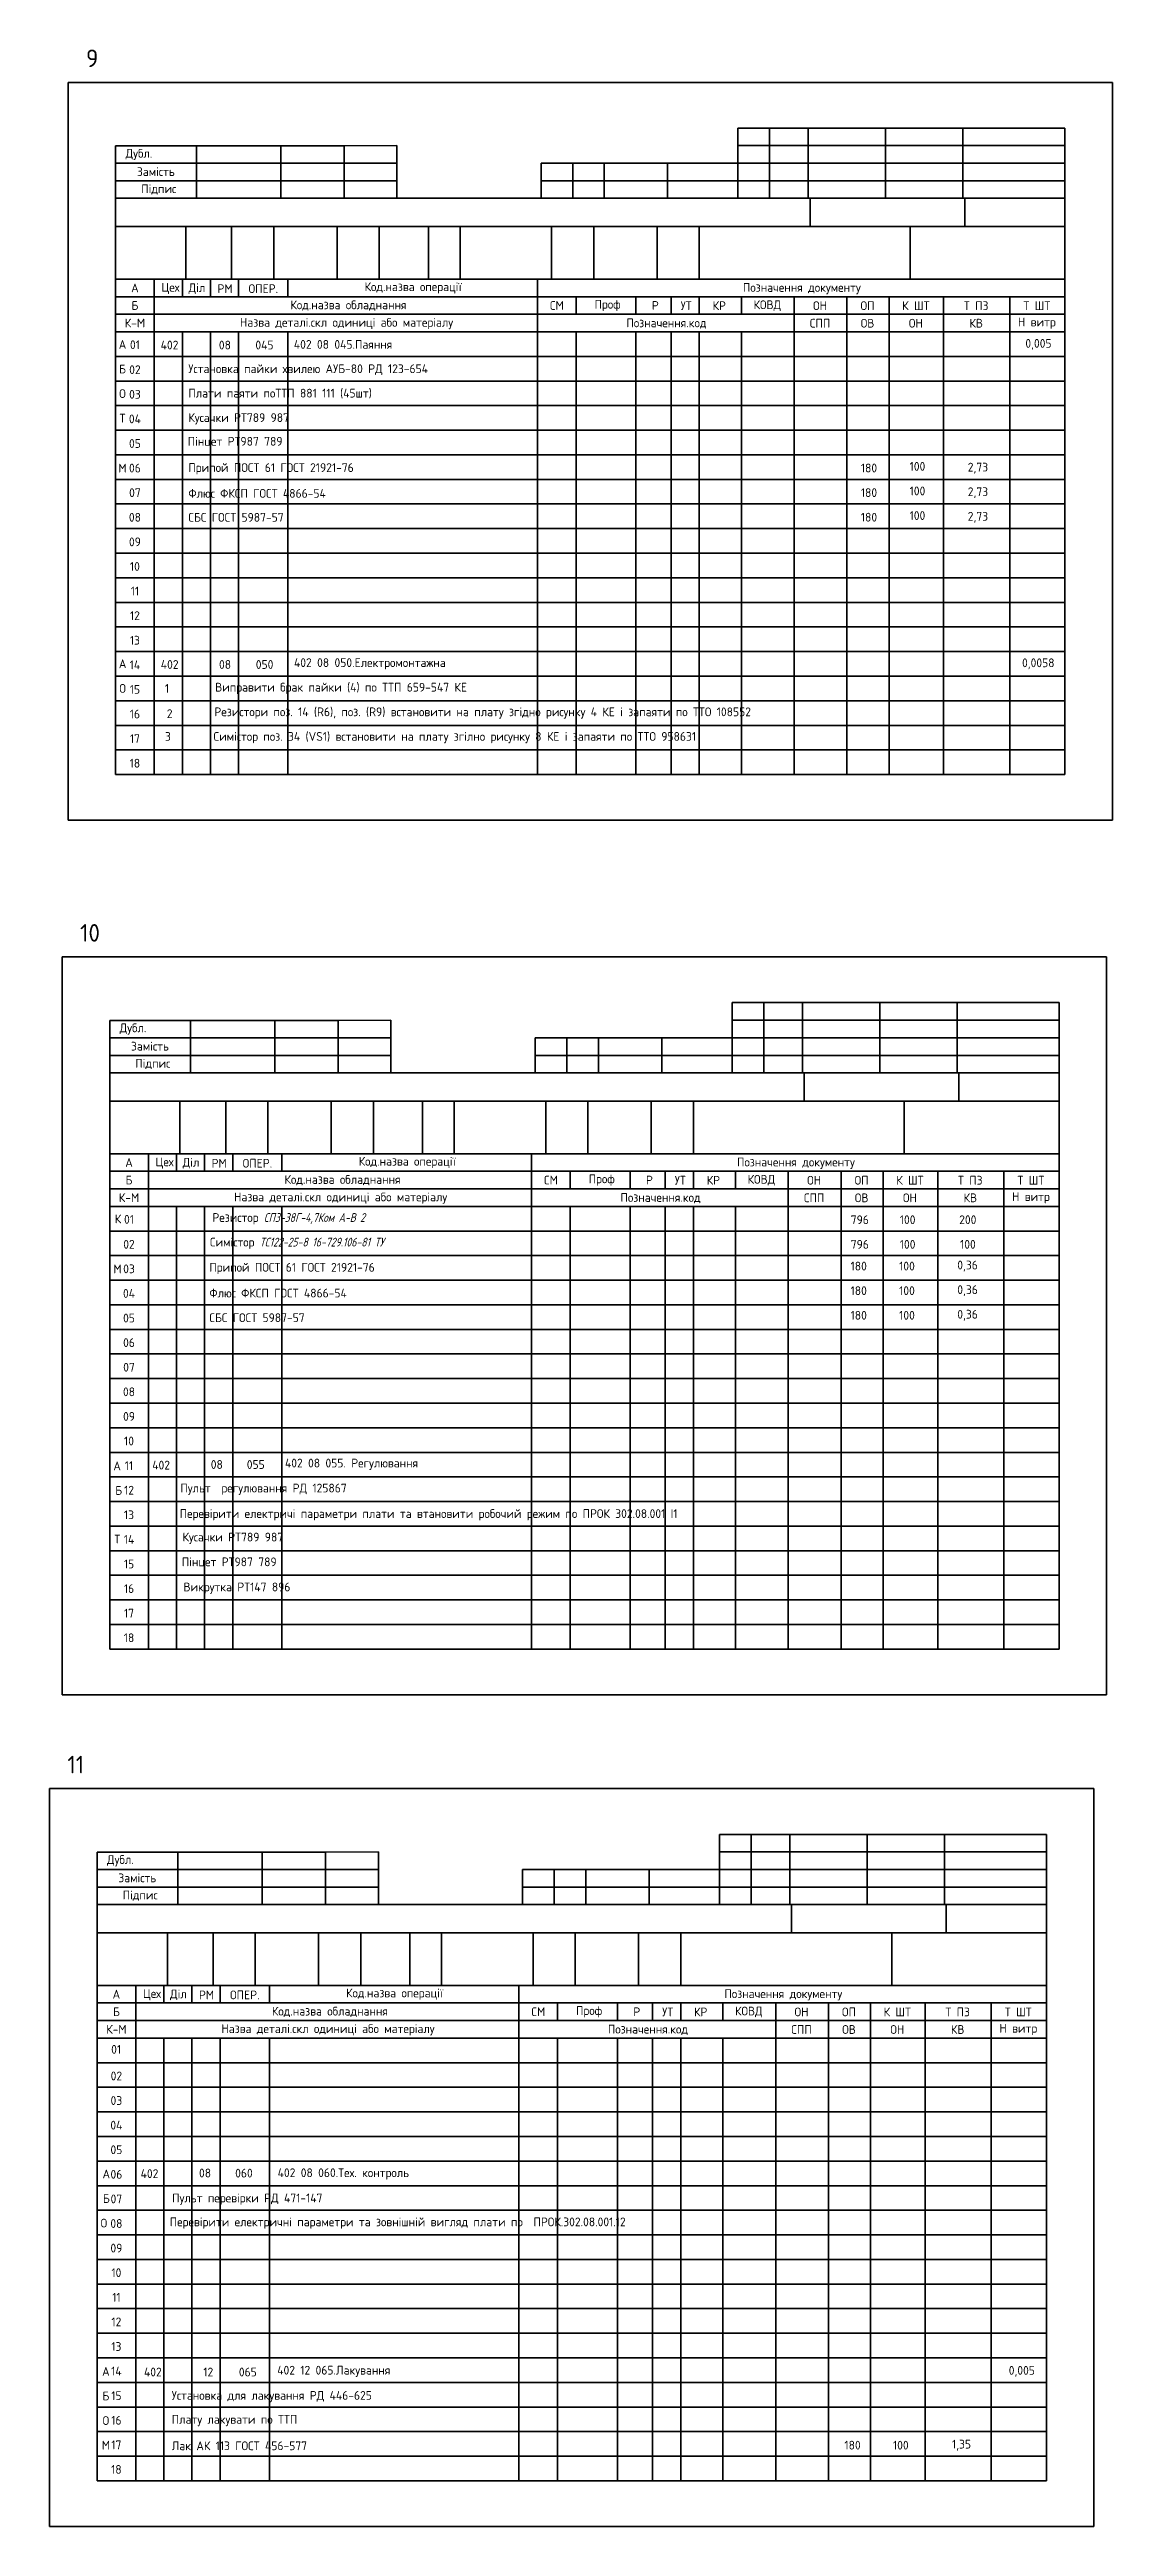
# Model space of a CAD drawing. Header units: millimetres. Extents: x -666 to 353, y -2321 to 561.
# Drawn here: x 47 to 349, y -2321 to -1616 of the extents above; entities that cross this region are included whole.
import ezdxf

# ---------------------------------------------------------------- set-up
doc = ezdxf.new("R2010")
doc.units = ezdxf.units.MM
doc.layers.get('0').update_dxf_attribs({"lineweight": 35})
doc.layers.add('Текст', color=7, linetype='Continuous')
doc.styles.get("Standard").update_dxf_attribs({"font": 'GOST_B.TTF'})

msp = doc.modelspace()

# ---------------------------------------------------------------- texts
for s, width, insert, char_height, attachment_point in [('9', 47.0929, (56.94, -1615.6), 5, 1), (' Дубл.', 11.5, (71.25, -1645.48), 2.5, 5), (' {\\H1.25x;Замість}', 21.2493, (76.2, -1650.35), 2, 5), (' Підпис', 23, (76.86, -1655.43), 2.5, 5), ('А', 11, (70.86, -1683.45), 2.5, 5), ('Цех', 8, (80.96, -1683.61), 2.5, 5), ('Діл', 8, (88.49, -1683.66), 2.5, 5), ('РМ', 8, (96.49, -1683.66), 2.5, 5), ('ОПЕР.', 8, (107.38, -1683.66), 2.5, 5), ('Код.назва операції', 39.3298, (150.03, -1683.46), 2.5, 5), ('Позначення документу', 48.0694, (260.53, -1683.66), 2.5, 5), ('Б', 11, (70.86, -1688.45), 2.5, 5), ('Код.назва обладнання', 39.3298, (131.59, -1688.48), 2.5, 5), ('СМ', 11, (190.86, -1688.45), 2.5, 5), ('Проф', 11, (205.28, -1688.45), 2.5, 5), ('Р', 10, (218.86, -1688.45), 2.5, 5), ('УТ', 6.25, (227.65, -1688.5), 2.5, 5), ('КР', 6.25, (237.04, -1688.5), 2.5, 5), ('КОВД', 6.25, (250.71, -1688.5), 2.5, 5), ('ОН', 6.25, (265.71, -1688.5), 2.5, 5), ('ОП', 6.25, (279.21, -1688.5), 2.5, 5), ('К ШТ', 9.2284, (292.96, -1688.5), 2.5, 5), ('Т ПЗ', 8.9576, (310.11, -1688.5), 2.5, 5), ('Н витр', 11.3668, (327.36, -1693.5), 2.5, 5), ('Т ШТ', 9.6346, (327.36, -1688.5), 2.5, 5), ('К-М', 11, (70.86, -1693.45), 2.5, 5), ('01', 11, (70.86, -1699.63), 2.5, 5), ('Назва деталі.скл одиниці або матеріалу', 81.2961, (131.03, -1693.6), 2.5, 5), ('Позначення.код', 48.0694, (222.03, -1693.6), 2.5, 5), ('СПП', 6.25, (265.71, -1693.5), 2.5, 5), ('ОВ', 6.25, (279.21, -1693.5), 2.5, 5), ('ОН', 9.2284, (292.96, -1693.5), 2.5, 5), ('КВ', 8.9576, (310.11, -1693.5), 2.5, 5), ('02', 11, (70.86, -1706.73), 2.5, 5), ('03', 11, (70.86, -1713.73), 2.5, 5), ('04', 11, (70.86, -1720.73), 2.5, 5), ('05', 11, (70.86, -1727.73), 2.5, 5), ('06', 11, (70.86, -1734.73), 2.5, 5), ('07', 11, (70.86, -1741.73), 2.5, 5), ('08', 11, (70.86, -1748.73), 2.5, 5), ('09', 11, (70.86, -1755.73), 2.5, 5), ('10', 11, (70.86, -1762.73), 2.5, 5), ('11', 11, (70.86, -1769.73), 2.5, 5), ('12', 11, (70.86, -1776.73), 2.5, 5), ('13', 11, (70.86, -1783.73), 2.5, 5), ('14', 11, (70.86, -1790.73), 2.5, 5), ('15', 11, (70.86, -1797.73), 2.5, 5), ('16', 11, (70.86, -1804.73), 2.5, 5), ('17', 11, (70.86, -1811.73), 2.5, 5), ('18', 11, (70.86, -1818.73), 2.5, 5), ('10', 47.0929, (55.26, -1864.52), 5, 1), (' Дубл.', 11.5, (69.56, -1894.4), 2.5, 5), (' {\\H1.25x;Замість}', 21.2493, (74.52, -1899.27), 2, 5), (' Підпис', 23, (75.18, -1904.35), 2.5, 5), ('А', 11, (69.18, -1932.38), 2.5, 5), ('Цех', 8, (79.28, -1932.53), 2.5, 5), ('Діл', 8, (86.81, -1932.59), 2.5, 5), ('РМ', 8, (94.81, -1932.59), 2.5, 5), ('ОПЕР.', 8, (105.7, -1932.59), 2.5, 5), ('Код.назва операції', 39.3298, (148.35, -1932.38), 2.5, 5), ('Позначення документу', 48.0694, (258.85, -1932.59), 2.5, 5), ('Б', 11, (69.18, -1937.38), 2.5, 5), ('Код.назва обладнання', 39.3298, (129.91, -1937.41), 2.5, 5), ('СМ', 11, (189.18, -1937.38), 2.5, 5), ('Проф', 11, (203.6, -1937.38), 2.5, 5), ('Р', 10, (217.18, -1937.38), 2.5, 5), ('УТ', 6.25, (225.97, -1937.43), 2.5, 5), ('КР', 6.25, (235.36, -1937.43), 2.5, 5), ('КОВД', 6.25, (249.03, -1937.43), 2.5, 5), ('ОН', 6.25, (264.03, -1937.43), 2.5, 5), ('ОП', 6.25, (277.53, -1937.43), 2.5, 5), ('К ШТ', 9.2284, (291.28, -1937.43), 2.5, 5), ('Т ПЗ', 8.9576, (308.43, -1937.43), 2.5, 5), ('Т ШТ', 9.6346, (325.68, -1937.43), 2.5, 5), ('К-М', 11, (69.18, -1942.38), 2.5, 5), ('Назва деталі.скл одиниці або матеріалу', 81.2961, (129.35, -1942.53), 2.5, 5), ('Позначення.код', 48.0694, (220.35, -1942.53), 2.5, 5), ('СПП', 6.25, (264.03, -1942.43), 2.5, 5), ('ОВ', 6.25, (277.53, -1942.43), 2.5, 5), ('ОН', 9.2284, (291.28, -1942.43), 2.5, 5), ('КВ', 8.9576, (308.43, -1942.43), 2.5, 5), ('Н витр', 11.3668, (325.68, -1942.43), 2.5, 5), ('01', 11, (69.18, -1948.56), 2.5, 5), ('02', 11, (69.18, -1955.65), 2.5, 5), ('03', 11, (69.18, -1962.65), 2.5, 5), ('04', 11, (69.18, -1969.65), 2.5, 5), ('05', 11, (69.18, -1976.65), 2.5, 5), ('06', 11, (69.18, -1983.65), 2.5, 5), ('07', 11, (69.18, -1990.65), 2.5, 5), ('08', 11, (69.18, -1997.65), 2.5, 5), ('09', 11, (69.18, -2004.65), 2.5, 5), ('10', 11, (69.18, -2011.65), 2.5, 5), ('11', 11, (69.18, -2018.65), 2.5, 5), ('12', 11, (69.18, -2025.65), 2.5, 5), ('13', 11, (69.18, -2032.65), 2.5, 5), ('14', 11, (69.18, -2039.65), 2.5, 5), ('15', 11, (69.18, -2046.65), 2.5, 5), ('16', 11, (69.18, -2053.65), 2.5, 5), ('17', 11, (69.18, -2060.65), 2.5, 5), ('18', 11, (69.18, -2067.65), 2.5, 5), ('11', 47.0929, (51.66, -2101.24), 5, 1), (' Дубл.', 11.5, (65.97, -2131.12), 2.5, 5), (' {\\H1.25x;Замість}', 21.2493, (70.92, -2135.99), 2, 5), (' Підпис', 23, (71.59, -2141.07), 2.5, 5), ('А', 11, (65.59, -2169.1), 2.5, 5), ('Цех', 8, (75.69, -2169.25), 2.5, 5), ('Діл', 8, (83.22, -2169.3), 2.5, 5), ('РМ', 8, (91.22, -2169.3), 2.5, 5), ('ОПЕР.', 8, (102.11, -2169.3), 2.5, 5), ('Код.назва операції', 39.3298, (144.76, -2169.1), 2.5, 5), ('Позначення документу', 48.0694, (255.26, -2169.3), 2.5, 5), ('К-М', 11, (65.59, -2179.1), 2.5, 5), ('Б', 11, (65.59, -2174.1), 2.5, 5), ('Назва деталі.скл одиниці або матеріалу', 81.2961, (125.76, -2179.25), 2.5, 5), ('Код.назва обладнання', 39.3298, (126.32, -2174.13), 2.5, 5), ('СМ', 11, (185.59, -2174.1), 2.5, 5), ('Проф', 11, (200.01, -2174.1), 2.5, 5), ('Позначення.код', 48.0694, (216.76, -2179.25), 2.5, 5), ('Р', 10, (213.59, -2174.1), 2.5, 5), ('УТ', 6.25, (222.38, -2174.15), 2.5, 5), ('КР', 6.25, (231.76, -2174.15), 2.5, 5), ('КОВД', 6.25, (245.44, -2174.15), 2.5, 5), ('СПП', 6.25, (260.44, -2179.15), 2.5, 5), ('ОН', 6.25, (260.44, -2174.15), 2.5, 5), ('ОП', 6.25, (273.94, -2174.15), 2.5, 5), ('ОВ', 6.25, (273.94, -2179.15), 2.5, 5), ('К ШТ', 9.2284, (287.69, -2174.15), 2.5, 5), ('ОН', 9.2284, (287.69, -2179.15), 2.5, 5), ('Т ПЗ', 8.9576, (304.84, -2174.15), 2.5, 5), ('КВ', 8.9576, (304.84, -2179.15), 2.5, 5), ('Н витр', 11.3668, (322.09, -2179.15), 2.5, 5), ('Т ШТ', 9.6346, (322.09, -2174.15), 2.5, 5), ('01', 11, (65.52, -2184.8), 2.5, 5), ('02', 11, (65.59, -2192.37), 2.5, 5), ('03', 11, (65.59, -2199.37), 2.5, 5), ('04', 11, (65.59, -2206.37), 2.5, 5), ('05', 11, (65.59, -2213.37), 2.5, 5), ('06', 11, (65.59, -2220.37), 2.5, 5), ('07', 11, (65.59, -2227.37), 2.5, 5), ('08', 11, (65.59, -2234.37), 2.5, 5), ('09', 11, (65.59, -2241.37), 2.5, 5), ('10', 11, (65.59, -2248.37), 2.5, 5), ('11', 11, (65.59, -2255.37), 2.5, 5), ('12', 11, (65.59, -2262.37), 2.5, 5), ('13', 11, (65.59, -2269.37), 2.5, 5), ('14', 11, (65.59, -2276.37), 2.5, 5), ('\\pi4.2609;0,005', 15.7, (315.11, -2276.46), 2.5, 4), ('15', 11, (65.59, -2283.37), 2.5, 5), ('16', 11, (65.59, -2290.37), 2.5, 5), ('17', 11, (65.59, -2297.37), 2.5, 5), ('\\pi3.8345;180', 12.1244, (268.81, -2297.46), 2.5, 4), ('\\pi5.646;100', 15.5, (280.81, -2297.46), 2.5, 4), ('\\pi6.9248;1,35', 18.8, (296.31, -2297.46), 2.5, 4), ('18', 11, (65.59, -2304.37), 2.5, 5)]:
    msp.add_mtext_dynamic_manual_height_columns(s, width=width, gutter_width=12.5, heights=[0], dxfattribs=dict(insert=insert, char_height=char_height, attachment_point=attachment_point))
at = {"layer": 'Текст', "char_height": 2.5}
for s, width, heights, insert, attachment_point in [('А', 2.5, [0], (67.33, -1699.53), 5), ('402', 2.5, [0], (80.7, -1699.71), 5), ('08', 2.5, [0], (96.45, -1699.71), 5), ('045', 2.5, [0], (107.7, -1699.71), 5), (' 402 08 045.Паяння', 71, [0], (114.54, -1699.53), 4), ('\\pi4.2609;0,005', 15.7, [0], (319.84, -1699.53), 4), ('Б', 2.5, [0], (67.33, -1706.53), 5), (' Установка пайки хвилею АУБ-80 РД 123-654', 101, [0], (84.54, -1706.71), 4), ('О', 2.5, [0], (67.33, -1713.53), 5), ('{\\fGOST type B|b0|i0|c204|p34; Плати паяти поТТП }881 111 (45{\\fGOST type B|b0|i0|c204|p34;шт}) ', 251, [0], (84.54, -1713.53), 4), ('Т', 2.5, [0], (67.33, -1720.53), 5), (' Кусачки РТ789 987  ', 101, [0], (84.54, -1720.71), 4), (' Пінцет РТ987 789', 101, [6.61], (84.36, -1727.45), 4), ('М', 2.5, [0], (67.33, -1734.75), 5), (' Припой ПОСТ 61 ГОСТ 21921-76', 101, [0], (84.54, -1734.93), 4), ('\\pi3.7723;180', 12, [0], (273.54, -1734.71), 4), ('\\pi5.646;100', 15.5, [0], (285.54, -1734.24), 4), ('\\pi6.6781;2,73', 18.8, [0], (301.04, -1734.75), 4), (' Флюс ФКСП ГОСТ 4866-54', 101, [0], (84.54, -1741.93), 4), ('\\pi3.7723;180', 12, [0], (273.54, -1741.71), 4), ('\\pi5.646;100', 15.5, [0], (285.54, -1741.24), 4), ('\\pi6.6781;2,73', 18.8, [0], (301.04, -1741.75), 4), (' СБС ГОСТ 5987-57', 101, [0], (84.54, -1748.75), 4), ('\\pi3.7723;180', 12, [0], (273.54, -1748.71), 4), ('\\pi5.646;100', 15.5, [0], (285.54, -1748.24), 4), ('\\pi6.6781;2,73', 18.8, [0], (301.04, -1748.75), 4), ('А', 2.5, [0], (67.37, -1790.44), 5), ('402', 2.5, [0], (80.74, -1790.63), 5), ('08', 2.5, [0], (96.49, -1790.63), 5), ('050', 2.5, [0], (107.74, -1790.63), 5), (' 402 08 050.Електромонтажна', 71, [0], (114.58, -1790.44), 4), ('\\pi3.2699;0,0058', 15.7, [0], (319.88, -1790.44), 4), ('О', 2.5, [0], (67.37, -1797.44), 5), ('  1 ', 8, [6.76], (76.36, -1797.45), 4), ('      Виправити брак пайки (4) по ТТП 659-547 КЕ ', 251, [0], (84.58, -1797.44), 4), ('2', 5.0951, [0], (80.74, -1804.63), 5), ('      Резистори поз. 14 (R6), поз. (R9) встановити на плату згідно рисунку 4 КЕ і запаяти по ТТО 108552', 189, [6.51], (84.36, -1804.45), 4), ('  3        Симістор поз. 34 (VS1) встановити на плату згілно рисунку 8 КЕ і запаяти по ТТО 958631', 197, [6.5], (76.36, -1811.45), 4), ('К', 2.5, [0], (66.04, -1948.43), 5), ('            Резистор {\\fGOST type A|b0|i1|c204|p34;СП3-38Г-4,7Ком А-В 2                      }', 182, [6.48], (74.68, -1948.38), 4), ('\\pi3.7107;796', 12.1244, [0], (270.74, -1948.67), 4), ('\\pi5.646;100', 15.5, [0], (282.74, -1948.67), 4), ('\\pi7.0432;200', 18.8, [0], (298.24, -1948.67), 4), (' Симістор {\\fGOST type A|b0|i1|c204|p34;ТС122-25-8 16-729.106-81 ТУ             }', 151, [6.51], (90.68, -1955.38), 4), ('\\pi3.7107;796', 12.1244, [0], (270.74, -1955.67), 4), ('\\pi5.646;100', 15.5, [0], (282.74, -1955.67), 4), ('\\pi7.296;100', 18.8, [0], (298.24, -1955.67), 4), ('М', 2.5, [0], (65.91, -1962.67), 5), (' Припой ПОСТ 61 ГОСТ 21921-76', 101, [0], (90.51, -1962.55), 4), ('\\pi3.8345;180', 12.1244, [0], (270.56, -1961.86), 4), ('\\pi5.646;100', 15.5, [0], (282.56, -1961.86), 4), ('\\pi6.6772;0,36', 18.8, [0], (298.06, -1961.86), 4), (' Флюс ФКСП ГОСТ 4866-54', 101, [0], (90.51, -1969.55), 4), ('\\pi3.8345;180', 12.1244, [0], (270.56, -1968.86), 4), ('\\pi5.646;100', 15.5, [0], (282.56, -1968.86), 4), ('\\pi6.6772;0,36', 18.8, [0], (298.06, -1968.86), 4), (' СБС ГОСТ 5987-57', 101, [0], (90.51, -1976.55), 4), ('\\pi3.8345;180', 12.1244, [0], (270.56, -1975.86), 4), ('\\pi5.646;100', 15.5, [0], (282.56, -1975.86), 4), ('\\pi6.6772;0,36', 18.8, [0], (298.06, -1975.86), 4), ('А', 2.5, [0], (65.8, -2018.75), 5), ('402', 2.5, [0], (78.31, -2018.51), 5), ('08', 2.5, [0], (94.15, -2018.34), 5), ('055', 2.5, [0], (105.23, -2018.34), 5), (' 402 08 055. Регулювання', 71, [0], (112.01, -2018.27), 4), ('Б', 2.5, [0], (66.24, -2025.72), 5), ('      Пульт  регулювання РД 125867', 182, [6.57], (74.68, -2025.38), 4), (' Перевірити електричі параметри плати та втановити робочий режим по ПРОК 302.08.001 І1', 251, [0], (82.07, -2032.65), 4), ('Т', 2.5, [0], (65.84, -2039.57), 5), ('  Кусачки РТ789 987 ', 101, [0], (81.36, -2039.33), 4), (' Пінцет РТ987 789', 101, [0], (82.68, -2046.38), 4), ('  Викрутка РТ147 896', 101, [0], (81.64, -2053.53), 4), ('А', 2.5, [0], (62.72, -2220.26), 5), ('402', 2.5, [0], (75.01, -2220.17), 5), ('08', 2.5, [0], (90.81, -2220), 5), ('060', 2.5, [0], (101.87, -2220.03), 5), (' 402 08 060.Тех. контроль', 71, [0], (109.93, -2220.26), 4), ('Б', 2.5, [0], (62.72, -2227.26), 5), (' Пульт перевірки РД 471-147', 101, [0], (79.93, -2227.44), 4), ('О', 2.5, [0], (62.03, -2234.25), 5), (' Перевірити електричні параметри та зовнішній вигляд плати по  ПРОК.302.08.001.12', 251, [0], (79.24, -2234.25), 4), ('А', 2.5, [0], (62.6, -2276.46), 5), ('402', 2.5, [0], (75.96, -2276.64), 5), ('12', 2.5, [0], (91.72, -2276.64), 5), ('065', 2.5, [0], (102.97, -2276.64), 5), (' 402 12 065.Лакування', 71, [0], (109.81, -2276.46), 4), ('Б', 2.5, [0], (62.6, -2283.46), 5), (' Установка для лакування РД 446-625', 101, [0], (79.81, -2283.64), 4), ('О', 2.5, [0], (62.6, -2290.46), 5), (' Плату лакувати по ТТП', 251, [0], (79.81, -2290.46), 4), ('М', 2.5, [0], (62.6, -2297.46), 5), (' Лак АК 113 ГОСТ 456-577', 101, [0], (79.81, -2297.64), 4)]:
    msp.add_mtext_dynamic_manual_height_columns(s, width=width, gutter_width=12.5, heights=heights, dxfattribs=dict(at, insert=insert, attachment_point=attachment_point))

# ---------------------------------------------------------------- blocks, each defined once
blk = doc.blocks.new('*U9')
for p, q in [((11, 0), (270, 0)), ((11, 0), (11, -7)), ((120, 0), (120, -7)), ((131, 0), (131, -7)), ((148, 0), (148, -7)), ((158, 0), (158, -7)), ((166, 0), (166, -7)), ((178, 0), (178, -7)), ((193, 0), (193, -7)), ((208, 0), (208, -7)), ((220, 0), (220, -7)), ((235.5, 0), (235.5, -7)), ((254.3, 0), (254.3, -7)), ((270, 0), (270, -7)), ((270, -7), (11, -7))]:
    blk.add_line(p, q)
blk = doc.blocks.new('*U1')
for p, q in [((11, 0), (270, 0)), ((11, 0), (11, -7)), ((120, 0), (120, -7)), ((131, 0), (131, -7)), ((148, 0), (148, -7)), ((158, 0), (158, -7)), ((166, 0), (166, -7)), ((178, 0), (178, -7)), ((193, 0), (193, -7)), ((208, 0), (208, -7)), ((220, 0), (220, -7)), ((235.5, 0), (235.5, -7)), ((254.3, 0), (254.3, -7)), ((270, 0), (270, -7)), ((270, -7), (11, -7))]:
    blk.add_line(p, q)

# ---------------------------------------------------------------- linework, layer by layer
for p, q in [((51.86, -1834.95), (51.86, -1624.95)), ((51.86, -1624.95), (348.86, -1624.95)), ((348.86, -1624.95), (348.86, -1834.95)), ((251.36, -1637.95), (242.36, -1637.95)), ((242.36, -1637.95), (242.36, -1647.95)), ((262.36, -1637.95), (251.36, -1637.95)), ((251.36, -1637.95), (251.36, -1657.95)), ((284.36, -1637.95), (262.36, -1637.95)), ((262.36, -1637.95), (262.36, -1657.95)), ((306.36, -1637.95), (284.36, -1637.95)), ((284.36, -1637.95), (284.36, -1657.95)), ((335.36, -1637.95), (306.36, -1637.95)), ((306.36, -1637.95), (306.36, -1657.95)), ((335.36, -1657.95), (335.36, -1637.95)), ((65.36, -1643), (88.36, -1643)), ((65.36, -1657.95), (65.36, -1643)), ((145.36, -1647.95), (65.36, -1647.95)), ((88.36, -1643), (112.36, -1643)), ((88.36, -1643), (88.36, -1657.95)), ((112.36, -1643), (130.36, -1643)), ((112.36, -1643), (112.36, -1657.95)), ((130.36, -1643), (145.36, -1642.95)), ((130.36, -1643), (130.36, -1657.95)), ((145.36, -1642.95), (145.36, -1647.95)), ((145.36, -1647.95), (145.36, -1652.95)), ((195.36, -1647.95), (186.36, -1647.95)), ((186.36, -1647.95), (186.36, -1657.95)), ((204.36, -1647.95), (195.36, -1647.95)), ((195.36, -1647.95), (195.36, -1657.95)), ((222.36, -1647.95), (204.36, -1647.95)), ((204.36, -1647.95), (204.36, -1657.95)), ((242.36, -1647.95), (222.36, -1647.95)), ((222.36, -1647.95), (222.36, -1657.95)), ((242.36, -1642.95), (335.36, -1642.95)), ((335.36, -1647.95), (242.36, -1647.95)), ((242.36, -1647.95), (242.36, -1657.95)), ((145.36, -1652.95), (65.36, -1652.95)), ((145.36, -1652.95), (145.36, -1657.95)), ((186.36, -1652.95), (335.36, -1652.95)), ((145.36, -1657.95), (65.36, -1657.95)), ((65.36, -1657.95), (335.36, -1657.95)), ((65.36, -1657.95), (65.36, -1665.95)), ((262.86, -1665.95), (262.86, -1657.95)), ((306.86, -1665.95), (306.86, -1657.95)), ((335.36, -1665.95), (335.36, -1657.95)), ((65.36, -1665.95), (335.36, -1665.95)), ((65.36, -1665.95), (65.36, -1670.95)), ((85.36, -1665.95), (85.36, -1680.95)), ((98.36, -1665.95), (98.36, -1680.95)), ((110.36, -1665.95), (110.36, -1680.95)), ((128.36, -1665.95), (128.36, -1680.95)), ((140.36, -1665.95), (140.36, -1680.95)), ((154.36, -1665.95), (154.36, -1680.95)), ((163.36, -1665.95), (163.36, -1680.95)), ((189.36, -1665.95), (189.36, -1680.95)), ((201.36, -1665.95), (201.36, -1680.95)), ((219.36, -1665.95), (219.36, -1680.95)), ((231.36, -1665.95), (231.36, -1680.95)), ((291.36, -1665.95), (291.36, -1680.95)), ((335.36, -1680.95), (335.36, -1665.95)), ((65.36, -1670.95), (65.36, -1675.95)), ((65.36, -1675.95), (65.36, -1680.95)), ((65.36, -1680.95), (335.36, -1680.95)), ((65.36, -1680.95), (65.36, -1685.95)), ((76.36, -1680.95), (76.36, -1695.95)), ((84.36, -1680.95), (84.36, -1685.95)), ((92.36, -1680.95), (92.36, -1685.95)), ((100.36, -1680.95), (100.36, -1685.95)), ((114.36, -1680.95), (114.36, -1685.95)), ((185.36, -1680.95), (185.36, -1685.95)), ((335.36, -1695.95), (335.36, -1680.95)), ((65.36, -1685.95), (335.36, -1685.95)), ((65.36, -1685.95), (65.36, -1695.95)), ((335.36, -1690.95), (65.36, -1690.95)), ((185.36, -1685.95), (185.36, -1690.95)), ((185.36, -1690.95), (185.36, -1695.95)), ((196.36, -1685.95), (196.36, -1690.95)), ((213.36, -1685.95), (213.36, -1690.95)), ((223.36, -1685.95), (223.36, -1690.95)), ((231.36, -1685.95), (231.36, -1690.95)), ((243.36, -1685.95), (243.36, -1690.95)), ((258.36, -1685.95), (258.36, -1690.95)), ((258.36, -1690.95), (258.36, -1695.95)), ((273.36, -1685.95), (273.36, -1690.95)), ((273.36, -1690.95), (273.36, -1695.95)), ((285.36, -1685.95), (285.36, -1690.95)), ((285.36, -1690.95), (285.36, -1695.95)), ((300.86, -1685.95), (300.86, -1690.95)), ((300.86, -1690.95), (300.86, -1695.95)), ((319.66, -1685.95), (319.66, -1690.95)), ((319.66, -1690.95), (319.66, -1695.95)), ((65.36, -1695.95), (335.36, -1695.95)), ((65.36, -1695.95), (65.36, -1821.95)), ((76.36, -1695.95), (76.36, -1821.95)), ((84.36, -1695.95), (84.36, -1709.95)), ((92.36, -1695.95), (92.36, -1709.95)), ((100.36, -1695.95), (100.36, -1709.95)), ((114.36, -1695.95), (114.36, -1709.95)), ((76.36, -1702.95), (65.36, -1702.95)), ((65.36, -1702.95), (335.36, -1702.95)), ((65.36, -1709.95), (65.36, -1702.95)), ((76.36, -1702.95), (76.36, -1709.95)), ((185.36, -1702.95), (185.36, -1709.95)), ((196.36, -1702.95), (196.36, -1709.95)), ((213.36, -1702.95), (213.36, -1709.95)), ((223.36, -1702.95), (223.36, -1709.95)), ((231.36, -1702.95), (231.36, -1709.95)), ((243.36, -1702.95), (243.36, -1709.95)), ((258.36, -1702.95), (258.36, -1709.95)), ((273.36, -1702.95), (273.36, -1709.95)), ((285.36, -1702.95), (285.36, -1709.95)), ((300.86, -1702.95), (300.86, -1709.95)), ((319.66, -1702.95), (319.66, -1709.95)), ((335.36, -1702.95), (335.36, -1709.95)), ((76.36, -1709.95), (65.36, -1709.95)), ((76.36, -1709.95), (65.36, -1709.95)), ((335.36, -1709.95), (65.36, -1709.95)), ((65.36, -1709.95), (335.36, -1709.95)), ((65.36, -1716.95), (65.36, -1709.95)), ((76.36, -1709.95), (76.36, -1716.95)), ((84.36, -1709.95), (84.36, -1716.95)), ((92.36, -1709.95), (92.36, -1716.95)), ((100.36, -1709.95), (100.36, -1716.95)), ((114.36, -1709.95), (114.36, -1716.95)), ((185.36, -1709.95), (185.36, -1716.95)), ((196.36, -1709.95), (196.36, -1716.95)), ((213.36, -1709.95), (213.36, -1716.95)), ((223.36, -1709.95), (223.36, -1716.95)), ((231.36, -1709.95), (231.36, -1716.95)), ((243.36, -1709.95), (243.36, -1716.95)), ((258.36, -1709.95), (258.36, -1716.95)), ((273.36, -1709.95), (273.36, -1716.95)), ((285.36, -1709.95), (285.36, -1716.95)), ((300.86, -1709.95), (300.86, -1716.95)), ((319.66, -1709.95), (319.66, -1716.95)), ((335.36, -1709.95), (335.36, -1716.95)), ((76.36, -1716.95), (65.36, -1716.95)), ((335.36, -1716.95), (65.36, -1716.95)), ((65.36, -1716.95), (335.36, -1716.95)), ((65.36, -1723.95), (65.36, -1716.95)), ((76.36, -1716.95), (76.36, -1723.95)), ((84.36, -1716.95), (84.36, -1723.95)), ((92.36, -1716.95), (92.36, -1723.95)), ((92.36, -1716.95), (92.36, -1723.95)), ((100.36, -1716.95), (100.36, -1723.95)), ((114.36, -1716.95), (114.36, -1723.95)), ((185.36, -1716.95), (185.36, -1723.95)), ((196.36, -1716.95), (196.36, -1723.95)), ((213.36, -1716.95), (213.36, -1723.95)), ((223.36, -1716.95), (223.36, -1723.95)), ((231.36, -1716.95), (231.36, -1723.95)), ((243.36, -1716.95), (243.36, -1723.95)), ((258.36, -1716.95), (258.36, -1723.95)), ((273.36, -1716.95), (273.36, -1723.95)), ((285.36, -1716.95), (285.36, -1723.95)), ((300.86, -1716.95), (300.86, -1723.95)), ((319.66, -1716.95), (319.66, -1723.95)), ((335.36, -1716.95), (335.36, -1723.95)), ((76.36, -1723.95), (65.36, -1723.95)), ((335.36, -1723.95), (65.36, -1723.95)), ((65.36, -1723.95), (335.36, -1723.95)), ((65.36, -1730.95), (65.36, -1723.95)), ((76.36, -1723.95), (76.36, -1730.95)), ((84.36, -1723.95), (84.36, -1730.95)), ((92.36, -1723.95), (92.36, -1730.95)), ((92.36, -1723.95), (92.36, -1730.95)), ((100.36, -1723.95), (100.36, -1730.95)), ((114.36, -1723.95), (114.36, -1730.95)), ((185.36, -1723.95), (185.36, -1730.95)), ((196.36, -1723.95), (196.36, -1730.95)), ((213.36, -1723.95), (213.36, -1730.95)), ((223.36, -1723.95), (223.36, -1730.95)), ((231.36, -1723.95), (231.36, -1730.95)), ((243.36, -1723.95), (243.36, -1730.95)), ((258.36, -1723.95), (258.36, -1730.95)), ((273.36, -1723.95), (273.36, -1730.95)), ((285.36, -1723.95), (285.36, -1730.95)), ((300.86, -1723.95), (300.86, -1730.95)), ((319.66, -1723.95), (319.66, -1730.95)), ((335.36, -1723.95), (335.36, -1730.95)), ((76.36, -1730.95), (65.36, -1730.95)), ((76.36, -1730.95), (65.36, -1730.95)), ((335.36, -1730.95), (65.36, -1730.95)), ((65.36, -1730.95), (335.36, -1730.95)), ((65.36, -1737.95), (65.36, -1730.95)), ((76.36, -1730.95), (76.36, -1737.95)), ((84.36, -1730.95), (84.36, -1737.95)), ((92.36, -1730.95), (92.36, -1737.95)), ((92.36, -1730.95), (92.36, -1737.95)), ((100.36, -1730.95), (100.36, -1737.95)), ((114.36, -1730.95), (114.36, -1737.95)), ((185.36, -1730.95), (185.36, -1737.95)), ((196.36, -1730.95), (196.36, -1737.95)), ((213.36, -1730.95), (213.36, -1737.95)), ((223.36, -1730.95), (223.36, -1737.95)), ((231.36, -1730.95), (231.36, -1737.95)), ((243.36, -1730.95), (243.36, -1737.95)), ((258.36, -1730.95), (258.36, -1737.95)), ((273.36, -1730.95), (273.36, -1737.95)), ((285.36, -1730.95), (285.36, -1737.95)), ((300.86, -1730.95), (300.86, -1737.95)), ((319.66, -1730.95), (319.66, -1737.95)), ((335.36, -1730.95), (335.36, -1737.95)), ((76.36, -1737.95), (65.36, -1737.95)), ((335.36, -1737.95), (65.36, -1737.95)), ((65.36, -1737.95), (335.36, -1737.95)), ((65.36, -1744.95), (65.36, -1737.95)), ((76.36, -1737.95), (76.36, -1744.95)), ((84.36, -1737.95), (84.36, -1744.95)), ((92.36, -1737.95), (92.36, -1744.95)), ((92.36, -1737.95), (92.36, -1744.95)), ((100.36, -1737.95), (100.36, -1744.95)), ((114.36, -1737.95), (114.36, -1744.95)), ((185.36, -1737.95), (185.36, -1744.95)), ((196.36, -1737.95), (196.36, -1744.95)), ((213.36, -1737.95), (213.36, -1744.95)), ((223.36, -1737.95), (223.36, -1744.95)), ((231.36, -1737.95), (231.36, -1744.95)), ((243.36, -1737.95), (243.36, -1744.95)), ((258.36, -1737.95), (258.36, -1744.95)), ((273.36, -1737.95), (273.36, -1744.95)), ((285.36, -1737.95), (285.36, -1744.95)), ((300.86, -1737.95), (300.86, -1744.95)), ((319.66, -1737.95), (319.66, -1744.95)), ((335.36, -1737.95), (335.36, -1744.95)), ((76.36, -1744.95), (65.36, -1744.95)), ((335.36, -1744.95), (65.36, -1744.95)), ((65.36, -1744.95), (335.36, -1744.95)), ((65.36, -1751.95), (65.36, -1744.95)), ((76.36, -1744.95), (76.36, -1751.95)), ((84.36, -1744.95), (84.36, -1751.95)), ((92.36, -1744.95), (92.36, -1751.95)), ((100.36, -1744.95), (100.36, -1751.95)), ((114.36, -1744.95), (114.36, -1751.95)), ((185.36, -1744.95), (185.36, -1751.95)), ((196.36, -1744.95), (196.36, -1751.95)), ((213.36, -1744.95), (213.36, -1751.95)), ((223.36, -1744.95), (223.36, -1751.95)), ((231.36, -1744.95), (231.36, -1751.95)), ((243.36, -1744.95), (243.36, -1751.95)), ((258.36, -1744.95), (258.36, -1751.95)), ((273.36, -1744.95), (273.36, -1751.95)), ((285.36, -1744.95), (285.36, -1751.95)), ((300.86, -1744.95), (300.86, -1751.95)), ((319.66, -1744.95), (319.66, -1751.95)), ((335.36, -1744.95), (335.36, -1751.95)), ((76.36, -1751.95), (65.36, -1751.95)), ((76.36, -1751.95), (65.36, -1751.95)), ((335.36, -1751.95), (65.36, -1751.95)), ((65.36, -1751.95), (335.36, -1751.95)), ((65.36, -1758.95), (65.36, -1751.95)), ((76.36, -1751.95), (76.36, -1758.95)), ((84.36, -1751.95), (84.36, -1758.95)), ((92.36, -1751.95), (92.36, -1758.95)), ((100.36, -1751.95), (100.36, -1758.95)), ((114.36, -1751.95), (114.36, -1758.95)), ((185.36, -1751.95), (185.36, -1758.95)), ((196.36, -1751.95), (196.36, -1758.95)), ((213.36, -1751.95), (213.36, -1758.95)), ((223.36, -1751.95), (223.36, -1758.95)), ((231.36, -1751.95), (231.36, -1758.95)), ((243.36, -1751.95), (243.36, -1758.95)), ((258.36, -1751.95), (258.36, -1758.95)), ((273.36, -1751.95), (273.36, -1758.95)), ((285.36, -1751.95), (285.36, -1758.95)), ((300.86, -1751.95), (300.86, -1758.95)), ((319.66, -1751.95), (319.66, -1758.95)), ((335.36, -1751.95), (335.36, -1758.95)), ((76.36, -1758.95), (65.36, -1758.95)), ((335.36, -1758.95), (65.36, -1758.95)), ((65.36, -1758.95), (335.36, -1758.95)), ((65.36, -1765.95), (65.36, -1758.95)), ((76.36, -1758.95), (76.36, -1765.95)), ((84.36, -1758.95), (84.36, -1765.95)), ((92.36, -1758.95), (92.36, -1765.95)), ((100.36, -1758.95), (100.36, -1765.95)), ((114.36, -1758.95), (114.36, -1765.95)), ((185.36, -1758.95), (185.36, -1765.95)), ((196.36, -1758.95), (196.36, -1765.95)), ((213.36, -1758.95), (213.36, -1765.95)), ((223.36, -1758.95), (223.36, -1765.95)), ((231.36, -1758.95), (231.36, -1765.95)), ((243.36, -1758.95), (243.36, -1765.95)), ((258.36, -1758.95), (258.36, -1765.95)), ((273.36, -1758.95), (273.36, -1765.95)), ((285.36, -1758.95), (285.36, -1765.95)), ((300.86, -1758.95), (300.86, -1765.95)), ((319.66, -1758.95), (319.66, -1765.95)), ((335.36, -1758.95), (335.36, -1765.95)), ((76.36, -1765.95), (65.36, -1765.95)), ((335.36, -1765.95), (65.36, -1765.95)), ((65.36, -1765.95), (335.36, -1765.95)), ((65.36, -1772.95), (65.36, -1765.95)), ((76.36, -1765.95), (76.36, -1772.95)), ((84.36, -1765.95), (84.36, -1772.95)), ((92.36, -1765.95), (92.36, -1772.95)), ((100.36, -1765.95), (100.36, -1772.95)), ((114.36, -1765.95), (114.36, -1772.95)), ((185.36, -1765.95), (185.36, -1772.95)), ((196.36, -1765.95), (196.36, -1772.95)), ((213.36, -1765.95), (213.36, -1772.95)), ((223.36, -1765.95), (223.36, -1772.95)), ((231.36, -1765.95), (231.36, -1772.95)), ((243.36, -1765.95), (243.36, -1772.95)), ((258.36, -1765.95), (258.36, -1772.95)), ((273.36, -1765.95), (273.36, -1772.95)), ((285.36, -1765.95), (285.36, -1772.95)), ((300.86, -1765.95), (300.86, -1772.95)), ((319.66, -1765.95), (319.66, -1772.95)), ((335.36, -1765.95), (335.36, -1772.95)), ((76.36, -1772.95), (65.36, -1772.95)), ((76.36, -1772.95), (65.36, -1772.95)), ((335.36, -1772.95), (65.36, -1772.95)), ((65.36, -1772.95), (335.36, -1772.95)), ((65.36, -1779.95), (65.36, -1772.95)), ((76.36, -1772.95), (76.36, -1779.95)), ((84.36, -1772.95), (84.36, -1779.95)), ((92.36, -1772.95), (92.36, -1779.95)), ((100.36, -1772.95), (100.36, -1779.95)), ((114.36, -1772.95), (114.36, -1779.95)), ((185.36, -1772.95), (185.36, -1779.95)), ((196.36, -1772.95), (196.36, -1779.95)), ((213.36, -1772.95), (213.36, -1779.95)), ((223.36, -1772.95), (223.36, -1779.95)), ((231.36, -1772.95), (231.36, -1779.95)), ((243.36, -1772.95), (243.36, -1779.95)), ((258.36, -1772.95), (258.36, -1779.95)), ((273.36, -1772.95), (273.36, -1779.95)), ((285.36, -1772.95), (285.36, -1779.95)), ((300.86, -1772.95), (300.86, -1779.95)), ((319.66, -1772.95), (319.66, -1779.95)), ((335.36, -1772.95), (335.36, -1779.95)), ((76.36, -1779.95), (65.36, -1779.95)), ((335.36, -1779.95), (65.36, -1779.95)), ((65.36, -1779.95), (335.36, -1779.95)), ((65.36, -1786.95), (65.36, -1779.95)), ((76.36, -1779.95), (76.36, -1786.95)), ((84.36, -1779.95), (84.36, -1786.95)), ((92.36, -1779.95), (92.36, -1786.95)), ((100.36, -1779.95), (100.36, -1786.95)), ((114.36, -1779.95), (114.36, -1786.95)), ((185.36, -1779.95), (185.36, -1786.95)), ((196.36, -1779.95), (196.36, -1786.95)), ((213.36, -1779.95), (213.36, -1786.95)), ((223.36, -1779.95), (223.36, -1786.95)), ((231.36, -1779.95), (231.36, -1786.95)), ((243.36, -1779.95), (243.36, -1786.95)), ((258.36, -1779.95), (258.36, -1786.95)), ((273.36, -1779.95), (273.36, -1786.95)), ((285.36, -1779.95), (285.36, -1786.95)), ((300.86, -1779.95), (300.86, -1786.95)), ((319.66, -1779.95), (319.66, -1786.95)), ((335.36, -1779.95), (335.36, -1786.95)), ((76.36, -1786.95), (65.36, -1786.95)), ((335.36, -1786.95), (65.36, -1786.95)), ((65.36, -1786.95), (335.36, -1786.95)), ((65.36, -1793.95), (65.36, -1786.95)), ((76.36, -1786.95), (76.36, -1793.95)), ((84.36, -1786.95), (84.36, -1793.95)), ((92.36, -1786.95), (92.36, -1793.95)), ((100.36, -1786.95), (100.36, -1793.95)), ((114.36, -1786.95), (114.36, -1793.95)), ((185.36, -1786.95), (185.36, -1793.95)), ((196.36, -1786.95), (196.36, -1793.95)), ((213.36, -1786.95), (213.36, -1793.95)), ((223.36, -1786.95), (223.36, -1793.95)), ((231.36, -1786.95), (231.36, -1793.95)), ((243.36, -1786.95), (243.36, -1793.95)), ((258.36, -1786.95), (258.36, -1793.95)), ((273.36, -1786.95), (273.36, -1793.95)), ((285.36, -1786.95), (285.36, -1793.95)), ((300.86, -1786.95), (300.86, -1793.95)), ((319.66, -1786.95), (319.66, -1793.95)), ((335.36, -1786.95), (335.36, -1793.95)), ((76.36, -1793.95), (65.36, -1793.95)), ((76.36, -1793.95), (65.36, -1793.95)), ((335.36, -1793.95), (65.36, -1793.95)), ((65.36, -1793.95), (335.36, -1793.95)), ((65.36, -1800.95), (65.36, -1793.95)), ((76.36, -1793.95), (76.36, -1800.95)), ((84.36, -1793.95), (84.36, -1800.95)), ((92.36, -1793.95), (92.36, -1800.95)), ((100.36, -1793.95), (100.36, -1800.95)), ((114.36, -1793.95), (114.36, -1800.95)), ((185.36, -1793.95), (185.36, -1800.95)), ((196.36, -1793.95), (196.36, -1800.95)), ((213.36, -1793.95), (213.36, -1800.95)), ((223.36, -1793.95), (223.36, -1800.95)), ((231.36, -1793.95), (231.36, -1800.95)), ((243.36, -1793.95), (243.36, -1800.95)), ((258.36, -1793.95), (258.36, -1800.95)), ((273.36, -1793.95), (273.36, -1800.95)), ((285.36, -1793.95), (285.36, -1800.95)), ((300.86, -1793.95), (300.86, -1800.95)), ((319.66, -1793.95), (319.66, -1800.95)), ((335.36, -1793.95), (335.36, -1800.95)), ((76.36, -1800.95), (65.36, -1800.95)), ((335.36, -1800.95), (65.36, -1800.95)), ((65.36, -1800.95), (335.36, -1800.95)), ((65.36, -1807.95), (65.36, -1800.95)), ((76.36, -1800.95), (76.36, -1807.95)), ((84.36, -1800.95), (84.36, -1807.95)), ((92.36, -1800.95), (92.36, -1807.95)), ((100.36, -1800.95), (100.36, -1807.95)), ((114.36, -1800.95), (114.36, -1807.95)), ((185.36, -1800.95), (185.36, -1807.95)), ((196.36, -1800.95), (196.36, -1807.95)), ((213.36, -1800.95), (213.36, -1807.95)), ((223.36, -1800.95), (223.36, -1807.95)), ((231.36, -1800.95), (231.36, -1807.95)), ((243.36, -1800.95), (243.36, -1807.95)), ((258.36, -1800.95), (258.36, -1807.95)), ((273.36, -1800.95), (273.36, -1807.95)), ((285.36, -1800.95), (285.36, -1807.95)), ((300.86, -1800.95), (300.86, -1807.95)), ((319.66, -1800.95), (319.66, -1807.95)), ((335.36, -1800.95), (335.36, -1807.95)), ((76.36, -1807.95), (65.36, -1807.95)), ((335.36, -1807.95), (65.36, -1807.95)), ((65.36, -1807.95), (335.36, -1807.95)), ((65.36, -1814.95), (65.36, -1807.95)), ((76.36, -1807.95), (76.36, -1814.95)), ((84.36, -1807.95), (84.36, -1814.95)), ((92.36, -1807.95), (92.36, -1814.95)), ((100.36, -1807.95), (100.36, -1814.95)), ((114.36, -1807.95), (114.36, -1814.95)), ((185.36, -1807.95), (185.36, -1814.95)), ((196.36, -1807.95), (196.36, -1814.95)), ((213.36, -1807.95), (213.36, -1814.95)), ((223.36, -1807.95), (223.36, -1814.95)), ((231.36, -1807.95), (231.36, -1814.95)), ((243.36, -1807.95), (243.36, -1814.95)), ((258.36, -1807.95), (258.36, -1814.95)), ((273.36, -1807.95), (273.36, -1814.95)), ((285.36, -1807.95), (285.36, -1814.95)), ((300.86, -1807.95), (300.86, -1814.95)), ((319.66, -1807.95), (319.66, -1814.95)), ((335.36, -1807.95), (335.36, -1814.95)), ((76.36, -1814.95), (65.36, -1814.95)), ((76.36, -1814.95), (65.36, -1814.95)), ((335.36, -1814.95), (65.36, -1814.95)), ((65.36, -1814.95), (335.36, -1814.95)), ((65.36, -1821.95), (65.36, -1814.95)), ((76.36, -1814.95), (76.36, -1821.95)), ((84.36, -1814.95), (84.36, -1821.95)), ((92.36, -1814.95), (92.36, -1821.95)), ((100.36, -1814.95), (100.36, -1821.95)), ((114.36, -1814.95), (114.36, -1821.95)), ((185.36, -1814.95), (185.36, -1821.95)), ((196.36, -1814.95), (196.36, -1821.95)), ((213.36, -1814.95), (213.36, -1821.95)), ((223.36, -1814.95), (223.36, -1821.95)), ((231.36, -1814.95), (231.36, -1821.95)), ((243.36, -1814.95), (243.36, -1821.95)), ((258.36, -1814.95), (258.36, -1821.95)), ((273.36, -1814.95), (273.36, -1821.95)), ((285.36, -1814.95), (285.36, -1821.95)), ((300.86, -1814.95), (300.86, -1821.95)), ((319.66, -1814.95), (319.66, -1821.95)), ((335.36, -1814.95), (335.36, -1821.95)), ((76.36, -1821.95), (65.36, -1821.95)), ((76.36, -1821.95), (65.36, -1821.95)), ((76.36, -1821.95), (65.36, -1821.95)), ((335.36, -1821.95), (65.36, -1821.95)), ((348.86, -1834.95), (51.86, -1834.95)), ((50.18, -2083.88), (50.18, -1873.88)), ((50.18, -1873.88), (347.18, -1873.88)), ((347.18, -1873.88), (347.18, -2083.88)), ((249.68, -1886.88), (240.68, -1886.88)), ((240.68, -1886.88), (240.68, -1896.88)), ((260.68, -1886.88), (249.68, -1886.88)), ((249.68, -1886.88), (249.68, -1906.88)), ((282.68, -1886.88), (260.68, -1886.88)), ((260.68, -1886.88), (260.68, -1906.88)), ((304.68, -1886.88), (282.68, -1886.88)), ((282.68, -1886.88), (282.68, -1906.88)), ((333.68, -1886.88), (304.68, -1886.88)), ((304.68, -1886.88), (304.68, -1906.88)), ((333.68, -1906.88), (333.68, -1886.88)), ((63.68, -1891.93), (86.68, -1891.93)), ((63.68, -1906.88), (63.68, -1891.93)), ((86.68, -1891.93), (110.68, -1891.93)), ((86.68, -1891.93), (86.68, -1906.88)), ((110.68, -1891.93), (128.68, -1891.93)), ((110.68, -1891.93), (110.68, -1906.88)), ((128.68, -1891.93), (143.68, -1891.88)), ((128.68, -1891.93), (128.68, -1906.88)), ((143.68, -1891.88), (143.68, -1896.88)), ((240.68, -1891.88), (333.68, -1891.88)), ((143.68, -1896.88), (63.68, -1896.88)), ((143.68, -1901.88), (63.68, -1901.88)), ((143.68, -1896.88), (143.68, -1901.88)), ((143.68, -1901.88), (143.68, -1906.88)), ((193.68, -1896.88), (184.68, -1896.88)), ((184.68, -1896.88), (184.68, -1906.88)), ((184.68, -1901.88), (333.68, -1901.88)), ((202.68, -1896.88), (193.68, -1896.88)), ((193.68, -1896.88), (193.68, -1906.88)), ((220.68, -1896.88), (202.68, -1896.88)), ((202.68, -1896.88), (202.68, -1906.88)), ((240.68, -1896.88), (220.68, -1896.88)), ((220.68, -1896.88), (220.68, -1906.88)), ((333.68, -1896.88), (240.68, -1896.88)), ((240.68, -1896.88), (240.68, -1906.88)), ((143.68, -1906.88), (63.68, -1906.88)), ((63.68, -1906.88), (333.68, -1906.88)), ((63.68, -1906.88), (63.68, -1914.88)), ((261.18, -1914.88), (261.18, -1906.88)), ((305.18, -1914.88), (305.18, -1906.88)), ((333.68, -1914.88), (333.68, -1906.88)), ((63.68, -1914.88), (333.68, -1914.88)), ((63.68, -1914.88), (63.68, -1919.88)), ((83.68, -1914.88), (83.68, -1929.88)), ((96.68, -1914.88), (96.68, -1929.88)), ((108.68, -1914.88), (108.68, -1929.88)), ((126.68, -1914.88), (126.68, -1929.88)), ((138.68, -1914.88), (138.68, -1929.88)), ((152.68, -1914.88), (152.68, -1929.88)), ((161.68, -1914.88), (161.68, -1929.88)), ((187.68, -1914.88), (187.68, -1929.88)), ((199.68, -1914.88), (199.68, -1929.88)), ((217.68, -1914.88), (217.68, -1929.88)), ((229.68, -1914.88), (229.68, -1929.88)), ((289.68, -1914.88), (289.68, -1929.88)), ((333.68, -1929.88), (333.68, -1914.88)), ((63.68, -1919.88), (63.68, -1924.88)), ((63.68, -1924.88), (63.68, -1929.88)), ((63.68, -1929.88), (333.68, -1929.88)), ((63.68, -1929.88), (63.68, -1934.88)), ((74.68, -1929.88), (74.68, -1944.88)), ((82.68, -1929.88), (82.68, -1934.88)), ((90.68, -1929.88), (90.68, -1934.88)), ((98.68, -1929.88), (98.68, -1934.88)), ((112.68, -1929.88), (112.68, -1934.88)), ((183.68, -1929.88), (183.68, -1934.88)), ((333.68, -1944.88), (333.68, -1929.88)), ((63.68, -1934.88), (333.68, -1934.88)), ((63.68, -1934.88), (63.68, -1944.88)), ((183.68, -1934.88), (183.68, -1939.88)), ((194.68, -1934.88), (194.68, -1939.88)), ((211.68, -1934.88), (211.68, -1939.88)), ((221.68, -1934.88), (221.68, -1939.88)), ((229.68, -1934.88), (229.68, -1939.88)), ((241.68, -1934.88), (241.68, -1939.88)), ((256.68, -1934.88), (256.68, -1939.88)), ((271.68, -1934.88), (271.68, -1939.88)), ((283.68, -1934.88), (283.68, -1939.88)), ((299.18, -1934.88), (299.18, -1939.88)), ((317.98, -1934.88), (317.98, -1939.88)), ((333.68, -1939.88), (63.68, -1939.88)), ((63.68, -1944.88), (333.68, -1944.88)), ((63.68, -1944.88), (63.68, -2070.88)), ((74.68, -1944.88), (74.68, -2070.88)), ((82.68, -1944.88), (82.68, -1958.88)), ((90.68, -1944.88), (90.68, -1958.88)), ((98.68, -1944.88), (98.68, -1958.88)), ((112.68, -1944.88), (112.68, -1958.88)), ((183.68, -1939.88), (183.68, -1944.88)), ((256.68, -1939.88), (256.68, -1944.88)), ((271.68, -1939.88), (271.68, -1944.88)), ((283.68, -1939.88), (283.68, -1944.88)), ((299.18, -1939.88), (299.18, -1944.88)), ((317.98, -1939.88), (317.98, -1944.88)), ((74.68, -1951.88), (63.68, -1951.88)), ((63.68, -1951.88), (333.68, -1951.88)), ((63.68, -1958.88), (63.68, -1951.88)), ((74.68, -1951.88), (74.68, -1958.88)), ((183.68, -1951.88), (183.68, -1958.88)), ((194.68, -1951.88), (194.68, -1958.88)), ((211.68, -1951.88), (211.68, -1958.88)), ((221.68, -1951.88), (221.68, -1958.88)), ((229.68, -1951.88), (229.68, -1958.88)), ((241.68, -1951.88), (241.68, -1958.88)), ((256.68, -1951.88), (256.68, -1958.88)), ((271.68, -1951.88), (271.68, -1958.88)), ((283.68, -1951.88), (283.68, -1958.88)), ((299.18, -1951.88), (299.18, -1958.88)), ((317.98, -1951.88), (317.98, -1958.88)), ((333.68, -1951.88), (333.68, -1958.88)), ((74.68, -1958.88), (63.68, -1958.88)), ((74.68, -1958.88), (63.68, -1958.88)), ((333.68, -1958.88), (63.68, -1958.88)), ((63.68, -1958.88), (333.68, -1958.88)), ((63.68, -1965.88), (63.68, -1958.88)), ((74.68, -1958.88), (74.68, -1965.88)), ((82.68, -1958.88), (82.68, -1965.88)), ((90.68, -1958.88), (90.68, -1965.88)), ((98.68, -1958.88), (98.68, -1965.88)), ((112.68, -1958.88), (112.68, -1965.88)), ((183.68, -1958.88), (183.68, -1965.88)), ((194.68, -1958.88), (194.68, -1965.88)), ((211.68, -1958.88), (211.68, -1965.88)), ((221.68, -1958.88), (221.68, -1965.88)), ((229.68, -1958.88), (229.68, -1965.88)), ((241.68, -1958.88), (241.68, -1965.88)), ((256.68, -1958.88), (256.68, -1965.88)), ((271.68, -1958.88), (271.68, -1965.88)), ((283.68, -1958.88), (283.68, -1965.88)), ((299.18, -1958.88), (299.18, -1965.88)), ((317.98, -1958.88), (317.98, -1965.88)), ((333.68, -1958.88), (333.68, -1965.88)), ((74.68, -1965.88), (63.68, -1965.88)), ((333.68, -1965.88), (63.68, -1965.88)), ((63.68, -1965.88), (333.68, -1965.88)), ((63.68, -1972.88), (63.68, -1965.88)), ((74.68, -1965.88), (74.68, -1972.88)), ((82.68, -1965.88), (82.68, -1972.88)), ((90.68, -1965.88), (90.68, -1972.88)), ((90.68, -1965.88), (90.68, -1972.88)), ((98.68, -1965.88), (98.68, -1972.88)), ((112.68, -1965.88), (112.68, -1972.88)), ((183.68, -1965.88), (183.68, -1972.88)), ((194.68, -1965.88), (194.68, -1972.88)), ((211.68, -1965.88), (211.68, -1972.88)), ((221.68, -1965.88), (221.68, -1972.88)), ((229.68, -1965.88), (229.68, -1972.88)), ((241.68, -1965.88), (241.68, -1972.88)), ((256.68, -1965.88), (256.68, -1972.88)), ((271.68, -1965.88), (271.68, -1972.88)), ((283.68, -1965.88), (283.68, -1972.88)), ((299.18, -1965.88), (299.18, -1972.88)), ((317.98, -1965.88), (317.98, -1972.88)), ((333.68, -1965.88), (333.68, -1972.88)), ((74.68, -1972.88), (63.68, -1972.88)), ((333.68, -1972.88), (63.68, -1972.88)), ((63.68, -1972.88), (333.68, -1972.88)), ((63.68, -1979.88), (63.68, -1972.88)), ((74.68, -1972.88), (74.68, -1979.88)), ((82.68, -1972.88), (82.68, -1979.88)), ((90.68, -1972.88), (90.68, -1979.88)), ((90.68, -1972.88), (90.68, -1979.88)), ((98.68, -1972.88), (98.68, -1979.88)), ((112.68, -1972.88), (112.68, -1979.88)), ((183.68, -1972.88), (183.68, -1979.88)), ((194.68, -1972.88), (194.68, -1979.88)), ((211.68, -1972.88), (211.68, -1979.88)), ((221.68, -1972.88), (221.68, -1979.88)), ((229.68, -1972.88), (229.68, -1979.88)), ((241.68, -1972.88), (241.68, -1979.88)), ((256.68, -1972.88), (256.68, -1979.88)), ((271.68, -1972.88), (271.68, -1979.88)), ((283.68, -1972.88), (283.68, -1979.88)), ((299.18, -1972.88), (299.18, -1979.88)), ((317.98, -1972.88), (317.98, -1979.88)), ((333.68, -1972.88), (333.68, -1979.88)), ((74.68, -1979.88), (63.68, -1979.88)), ((74.68, -1979.88), (63.68, -1979.88)), ((333.68, -1979.88), (63.68, -1979.88)), ((63.68, -1979.88), (333.68, -1979.88)), ((63.68, -1986.88), (63.68, -1979.88)), ((74.68, -1979.88), (74.68, -1986.88)), ((82.68, -1979.88), (82.68, -1986.88)), ((90.68, -1979.88), (90.68, -1986.88)), ((90.68, -1979.88), (90.68, -1986.88)), ((98.68, -1979.88), (98.68, -1986.88)), ((112.68, -1979.88), (112.68, -1986.88)), ((183.68, -1979.88), (183.68, -1986.88)), ((194.68, -1979.88), (194.68, -1986.88)), ((211.68, -1979.88), (211.68, -1986.88)), ((221.68, -1979.88), (221.68, -1986.88)), ((229.68, -1979.88), (229.68, -1986.88)), ((241.68, -1979.88), (241.68, -1986.88)), ((256.68, -1979.88), (256.68, -1986.88)), ((271.68, -1979.88), (271.68, -1986.88)), ((283.68, -1979.88), (283.68, -1986.88)), ((299.18, -1979.88), (299.18, -1986.88)), ((317.98, -1979.88), (317.98, -1986.88)), ((333.68, -1979.88), (333.68, -1986.88)), ((74.68, -1986.88), (63.68, -1986.88)), ((333.68, -1986.88), (63.68, -1986.88)), ((63.68, -1986.88), (333.68, -1986.88)), ((63.68, -1993.88), (63.68, -1986.88)), ((74.68, -1986.88), (74.68, -1993.88)), ((82.68, -1986.88), (82.68, -1993.88)), ((90.68, -1986.88), (90.68, -1993.88)), ((90.68, -1986.88), (90.68, -1993.88)), ((98.68, -1986.88), (98.68, -1993.88)), ((112.68, -1986.88), (112.68, -1993.88)), ((183.68, -1986.88), (183.68, -1993.88)), ((194.68, -1986.88), (194.68, -1993.88)), ((211.68, -1986.88), (211.68, -1993.88)), ((221.68, -1986.88), (221.68, -1993.88)), ((229.68, -1986.88), (229.68, -1993.88)), ((241.68, -1986.88), (241.68, -1993.88)), ((256.68, -1986.88), (256.68, -1993.88)), ((271.68, -1986.88), (271.68, -1993.88)), ((283.68, -1986.88), (283.68, -1993.88)), ((299.18, -1986.88), (299.18, -1993.88)), ((317.98, -1986.88), (317.98, -1993.88)), ((333.68, -1986.88), (333.68, -1993.88)), ((74.68, -1993.88), (63.68, -1993.88)), ((333.68, -1993.88), (63.68, -1993.88)), ((63.68, -1993.88), (333.68, -1993.88)), ((63.68, -2000.88), (63.68, -1993.88)), ((74.68, -1993.88), (74.68, -2000.88)), ((82.68, -1993.88), (82.68, -2000.88)), ((90.68, -1993.88), (90.68, -2000.88)), ((98.68, -1993.88), (98.68, -2000.88)), ((112.68, -1993.88), (112.68, -2000.88)), ((183.68, -1993.88), (183.68, -2000.88)), ((194.68, -1993.88), (194.68, -2000.88)), ((211.68, -1993.88), (211.68, -2000.88)), ((221.68, -1993.88), (221.68, -2000.88)), ((229.68, -1993.88), (229.68, -2000.88)), ((241.68, -1993.88), (241.68, -2000.88)), ((256.68, -1993.88), (256.68, -2000.88)), ((271.68, -1993.88), (271.68, -2000.88)), ((283.68, -1993.88), (283.68, -2000.88)), ((299.18, -1993.88), (299.18, -2000.88)), ((317.98, -1993.88), (317.98, -2000.88)), ((333.68, -1993.88), (333.68, -2000.88)), ((74.68, -2000.88), (63.68, -2000.88)), ((74.68, -2000.88), (63.68, -2000.88)), ((333.68, -2000.88), (63.68, -2000.88)), ((63.68, -2000.88), (333.68, -2000.88)), ((63.68, -2007.88), (63.68, -2000.88)), ((74.68, -2000.88), (74.68, -2007.88)), ((82.68, -2000.88), (82.68, -2007.88)), ((90.68, -2000.88), (90.68, -2007.88)), ((98.68, -2000.88), (98.68, -2007.88)), ((112.68, -2000.88), (112.68, -2007.88)), ((183.68, -2000.88), (183.68, -2007.88)), ((194.68, -2000.88), (194.68, -2007.88)), ((211.68, -2000.88), (211.68, -2007.88)), ((221.68, -2000.88), (221.68, -2007.88)), ((229.68, -2000.88), (229.68, -2007.88)), ((241.68, -2000.88), (241.68, -2007.88)), ((256.68, -2000.88), (256.68, -2007.88)), ((271.68, -2000.88), (271.68, -2007.88)), ((283.68, -2000.88), (283.68, -2007.88)), ((299.18, -2000.88), (299.18, -2007.88)), ((317.98, -2000.88), (317.98, -2007.88)), ((333.68, -2000.88), (333.68, -2007.88)), ((74.68, -2007.88), (63.68, -2007.88)), ((333.68, -2007.88), (63.68, -2007.88)), ((63.68, -2007.88), (333.68, -2007.88)), ((63.68, -2014.88), (63.68, -2007.88)), ((74.68, -2007.88), (74.68, -2014.88)), ((82.68, -2007.88), (82.68, -2014.88)), ((90.68, -2007.88), (90.68, -2014.88)), ((98.68, -2007.88), (98.68, -2014.88)), ((112.68, -2007.88), (112.68, -2014.88)), ((183.68, -2007.88), (183.68, -2014.88)), ((194.68, -2007.88), (194.68, -2014.88)), ((211.68, -2007.88), (211.68, -2014.88)), ((221.68, -2007.88), (221.68, -2014.88)), ((229.68, -2007.88), (229.68, -2014.88)), ((241.68, -2007.88), (241.68, -2014.88)), ((256.68, -2007.88), (256.68, -2014.88)), ((271.68, -2007.88), (271.68, -2014.88)), ((283.68, -2007.88), (283.68, -2014.88)), ((299.18, -2007.88), (299.18, -2014.88)), ((317.98, -2007.88), (317.98, -2014.88)), ((333.68, -2007.88), (333.68, -2014.88)), ((74.68, -2014.88), (63.68, -2014.88)), ((333.68, -2014.88), (63.68, -2014.88)), ((63.68, -2014.88), (333.68, -2014.88)), ((63.68, -2021.88), (63.68, -2014.88)), ((74.68, -2014.88), (74.68, -2021.88)), ((82.68, -2014.88), (82.68, -2021.88)), ((90.68, -2014.88), (90.68, -2021.88)), ((98.68, -2014.88), (98.68, -2021.88)), ((112.68, -2014.88), (112.68, -2021.88)), ((183.68, -2014.88), (183.68, -2021.88)), ((194.68, -2014.88), (194.68, -2021.88)), ((211.68, -2014.88), (211.68, -2021.88)), ((221.68, -2014.88), (221.68, -2021.88)), ((229.68, -2014.88), (229.68, -2021.88)), ((241.68, -2014.88), (241.68, -2021.88)), ((256.68, -2014.88), (256.68, -2021.88)), ((271.68, -2014.88), (271.68, -2021.88)), ((283.68, -2014.88), (283.68, -2021.88)), ((299.18, -2014.88), (299.18, -2021.88)), ((317.98, -2014.88), (317.98, -2021.88)), ((333.68, -2014.88), (333.68, -2021.88)), ((74.68, -2021.88), (63.68, -2021.88)), ((74.68, -2021.88), (63.68, -2021.88)), ((333.68, -2021.88), (63.68, -2021.88)), ((63.68, -2021.88), (333.68, -2021.88)), ((63.68, -2028.88), (63.68, -2021.88)), ((74.68, -2021.88), (74.68, -2028.88)), ((82.68, -2021.88), (82.68, -2028.88)), ((90.68, -2021.88), (90.68, -2028.88)), ((98.68, -2021.88), (98.68, -2028.88)), ((112.68, -2021.88), (112.68, -2028.88)), ((183.68, -2021.88), (183.68, -2028.88)), ((194.68, -2021.88), (194.68, -2028.88)), ((211.68, -2021.88), (211.68, -2028.88)), ((221.68, -2021.88), (221.68, -2028.88)), ((229.68, -2021.88), (229.68, -2028.88)), ((241.68, -2021.88), (241.68, -2028.88)), ((256.68, -2021.88), (256.68, -2028.88)), ((271.68, -2021.88), (271.68, -2028.88)), ((283.68, -2021.88), (283.68, -2028.88)), ((299.18, -2021.88), (299.18, -2028.88)), ((317.98, -2021.88), (317.98, -2028.88)), ((333.68, -2021.88), (333.68, -2028.88)), ((74.68, -2028.88), (63.68, -2028.88)), ((333.68, -2028.88), (63.68, -2028.88)), ((63.68, -2028.88), (333.68, -2028.88)), ((63.68, -2035.88), (63.68, -2028.88)), ((74.68, -2028.88), (74.68, -2035.88)), ((82.68, -2028.88), (82.68, -2035.88)), ((90.68, -2028.88), (90.68, -2035.88)), ((98.68, -2028.88), (98.68, -2035.88)), ((112.68, -2028.88), (112.68, -2035.88)), ((183.68, -2028.88), (183.68, -2035.88)), ((194.68, -2028.88), (194.68, -2035.88)), ((211.68, -2028.88), (211.68, -2035.88)), ((221.68, -2028.88), (221.68, -2035.88)), ((229.68, -2028.88), (229.68, -2035.88)), ((241.68, -2028.88), (241.68, -2035.88)), ((256.68, -2028.88), (256.68, -2035.88)), ((271.68, -2028.88), (271.68, -2035.88)), ((283.68, -2028.88), (283.68, -2035.88)), ((299.18, -2028.88), (299.18, -2035.88)), ((317.98, -2028.88), (317.98, -2035.88)), ((333.68, -2028.88), (333.68, -2035.88)), ((74.68, -2035.88), (63.68, -2035.88)), ((333.68, -2035.88), (63.68, -2035.88)), ((63.68, -2035.88), (333.68, -2035.88)), ((63.68, -2042.88), (63.68, -2035.88)), ((74.68, -2035.88), (74.68, -2042.88)), ((82.68, -2035.88), (82.68, -2042.88)), ((90.68, -2035.88), (90.68, -2042.88)), ((98.68, -2035.88), (98.68, -2042.88)), ((112.68, -2035.88), (112.68, -2042.88)), ((183.68, -2035.88), (183.68, -2042.88)), ((194.68, -2035.88), (194.68, -2042.88)), ((211.68, -2035.88), (211.68, -2042.88)), ((221.68, -2035.88), (221.68, -2042.88)), ((229.68, -2035.88), (229.68, -2042.88)), ((241.68, -2035.88), (241.68, -2042.88)), ((256.68, -2035.88), (256.68, -2042.88)), ((271.68, -2035.88), (271.68, -2042.88)), ((283.68, -2035.88), (283.68, -2042.88)), ((299.18, -2035.88), (299.18, -2042.88)), ((317.98, -2035.88), (317.98, -2042.88)), ((333.68, -2035.88), (333.68, -2042.88)), ((74.68, -2042.88), (63.68, -2042.88)), ((74.68, -2042.88), (63.68, -2042.88)), ((333.68, -2042.88), (63.68, -2042.88)), ((63.68, -2042.88), (333.68, -2042.88)), ((63.68, -2049.88), (63.68, -2042.88)), ((74.68, -2042.88), (74.68, -2049.88)), ((82.68, -2042.88), (82.68, -2049.88)), ((90.68, -2042.88), (90.68, -2049.88)), ((98.68, -2042.88), (98.68, -2049.88)), ((112.68, -2042.88), (112.68, -2049.88)), ((183.68, -2042.88), (183.68, -2049.88)), ((194.68, -2042.88), (194.68, -2049.88)), ((211.68, -2042.88), (211.68, -2049.88)), ((221.68, -2042.88), (221.68, -2049.88)), ((229.68, -2042.88), (229.68, -2049.88)), ((241.68, -2042.88), (241.68, -2049.88)), ((256.68, -2042.88), (256.68, -2049.88)), ((271.68, -2042.88), (271.68, -2049.88)), ((283.68, -2042.88), (283.68, -2049.88)), ((299.18, -2042.88), (299.18, -2049.88)), ((317.98, -2042.88), (317.98, -2049.88)), ((333.68, -2042.88), (333.68, -2049.88)), ((74.68, -2049.88), (63.68, -2049.88)), ((333.68, -2049.88), (63.68, -2049.88)), ((63.68, -2049.88), (333.68, -2049.88)), ((63.68, -2056.88), (63.68, -2049.88)), ((74.68, -2049.88), (74.68, -2056.88)), ((82.68, -2049.88), (82.68, -2056.88)), ((90.68, -2049.88), (90.68, -2056.88)), ((98.68, -2049.88), (98.68, -2056.88)), ((112.68, -2049.88), (112.68, -2056.88)), ((183.68, -2049.88), (183.68, -2056.88)), ((194.68, -2049.88), (194.68, -2056.88)), ((211.68, -2049.88), (211.68, -2056.88)), ((221.68, -2049.88), (221.68, -2056.88)), ((229.68, -2049.88), (229.68, -2056.88)), ((241.68, -2049.88), (241.68, -2056.88)), ((256.68, -2049.88), (256.68, -2056.88)), ((271.68, -2049.88), (271.68, -2056.88)), ((283.68, -2049.88), (283.68, -2056.88)), ((299.18, -2049.88), (299.18, -2056.88)), ((317.98, -2049.88), (317.98, -2056.88)), ((333.68, -2049.88), (333.68, -2056.88)), ((74.68, -2056.88), (63.68, -2056.88)), ((333.68, -2056.88), (63.68, -2056.88)), ((63.68, -2056.88), (333.68, -2056.88)), ((63.68, -2063.88), (63.68, -2056.88)), ((74.68, -2056.88), (74.68, -2063.88)), ((82.68, -2056.88), (82.68, -2063.88)), ((90.68, -2056.88), (90.68, -2063.88)), ((98.68, -2056.88), (98.68, -2063.88)), ((112.68, -2056.88), (112.68, -2063.88)), ((183.68, -2056.88), (183.68, -2063.88)), ((194.68, -2056.88), (194.68, -2063.88)), ((211.68, -2056.88), (211.68, -2063.88)), ((221.68, -2056.88), (221.68, -2063.88)), ((229.68, -2056.88), (229.68, -2063.88)), ((241.68, -2056.88), (241.68, -2063.88)), ((256.68, -2056.88), (256.68, -2063.88)), ((271.68, -2056.88), (271.68, -2063.88)), ((283.68, -2056.88), (283.68, -2063.88)), ((299.18, -2056.88), (299.18, -2063.88)), ((317.98, -2056.88), (317.98, -2063.88)), ((333.68, -2056.88), (333.68, -2063.88)), ((74.68, -2063.88), (63.68, -2063.88)), ((74.68, -2063.88), (63.68, -2063.88)), ((333.68, -2063.88), (63.68, -2063.88)), ((63.68, -2063.88), (333.68, -2063.88)), ((63.68, -2070.88), (63.68, -2063.88)), ((74.68, -2063.88), (74.68, -2070.88)), ((82.68, -2063.88), (82.68, -2070.88)), ((90.68, -2063.88), (90.68, -2070.88)), ((98.68, -2063.88), (98.68, -2070.88)), ((112.68, -2063.88), (112.68, -2070.88)), ((183.68, -2063.88), (183.68, -2070.88)), ((194.68, -2063.88), (194.68, -2070.88)), ((211.68, -2063.88), (211.68, -2070.88)), ((221.68, -2063.88), (221.68, -2070.88)), ((229.68, -2063.88), (229.68, -2070.88)), ((241.68, -2063.88), (241.68, -2070.88)), ((256.68, -2063.88), (256.68, -2070.88)), ((271.68, -2063.88), (271.68, -2070.88)), ((283.68, -2063.88), (283.68, -2070.88)), ((299.18, -2063.88), (299.18, -2070.88)), ((317.98, -2063.88), (317.98, -2070.88)), ((333.68, -2063.88), (333.68, -2070.88)), ((74.68, -2070.88), (63.68, -2070.88)), ((74.68, -2070.88), (63.68, -2070.88)), ((74.68, -2070.88), (63.68, -2070.88)), ((333.68, -2070.88), (63.68, -2070.88)), ((347.18, -2083.88), (50.18, -2083.88)), ((46.59, -2320.6), (46.59, -2110.6)), ((46.59, -2110.6), (343.59, -2110.6)), ((343.59, -2110.6), (343.59, -2320.6)), ((60.09, -2128.65), (83.09, -2128.65)), ((60.09, -2143.6), (60.09, -2128.65)), ((83.09, -2128.65), (107.09, -2128.65)), ((83.09, -2128.65), (83.09, -2143.6)), ((107.09, -2128.65), (125.09, -2128.65)), ((107.09, -2128.65), (107.09, -2143.6)), ((125.09, -2128.65), (140.09, -2128.6)), ((125.09, -2128.65), (125.09, -2143.6)), ((140.09, -2128.6), (140.09, -2133.6)), ((246.09, -2123.6), (237.09, -2123.6)), ((237.09, -2123.6), (237.09, -2133.6)), ((237.09, -2128.6), (330.09, -2128.6)), ((257.09, -2123.6), (246.09, -2123.6)), ((246.09, -2123.6), (246.09, -2143.6)), ((279.09, -2123.6), (257.09, -2123.6)), ((257.09, -2123.6), (257.09, -2143.6)), ((301.09, -2123.6), (279.09, -2123.6)), ((279.09, -2123.6), (279.09, -2143.6)), ((330.09, -2123.6), (301.09, -2123.6)), ((301.09, -2123.6), (301.09, -2143.6)), ((330.09, -2143.6), (330.09, -2123.6)), ((140.09, -2133.6), (60.09, -2133.6)), ((140.09, -2133.6), (140.09, -2138.6)), ((190.09, -2133.6), (181.09, -2133.6)), ((181.09, -2133.6), (181.09, -2143.6)), ((199.09, -2133.6), (190.09, -2133.6)), ((190.09, -2133.6), (190.09, -2143.6)), ((217.09, -2133.6), (199.09, -2133.6)), ((199.09, -2133.6), (199.09, -2143.6)), ((237.09, -2133.6), (217.09, -2133.6)), ((217.09, -2133.6), (217.09, -2143.6)), ((330.09, -2133.6), (237.09, -2133.6)), ((237.09, -2133.6), (237.09, -2143.6)), ((140.09, -2138.6), (60.09, -2138.6)), ((140.09, -2138.6), (140.09, -2143.6)), ((181.09, -2138.6), (330.09, -2138.6)), ((140.09, -2143.6), (60.09, -2143.6)), ((60.09, -2143.6), (330.09, -2143.6)), ((60.09, -2143.6), (60.09, -2151.6)), ((257.59, -2151.6), (257.59, -2143.6)), ((301.59, -2151.6), (301.59, -2143.6)), ((330.09, -2151.6), (330.09, -2143.6)), ((60.09, -2151.6), (330.09, -2151.6)), ((60.09, -2151.6), (60.09, -2156.6)), ((60.09, -2156.6), (60.09, -2161.6)), ((80.09, -2151.6), (80.09, -2166.6)), ((93.09, -2151.6), (93.09, -2166.6)), ((105.09, -2151.6), (105.09, -2166.6)), ((123.09, -2151.6), (123.09, -2166.6)), ((135.09, -2151.6), (135.09, -2166.6)), ((149.09, -2151.6), (149.09, -2166.6)), ((158.09, -2151.6), (158.09, -2166.6)), ((184.09, -2151.6), (184.09, -2166.6)), ((196.09, -2151.6), (196.09, -2166.6)), ((214.09, -2151.6), (214.09, -2166.6)), ((226.09, -2151.6), (226.09, -2166.6)), ((286.09, -2151.6), (286.09, -2166.6)), ((330.09, -2166.6), (330.09, -2151.6)), ((60.09, -2161.6), (60.09, -2166.6)), ((60.09, -2166.6), (330.09, -2166.6)), ((60.09, -2166.6), (60.09, -2171.6)), ((71.09, -2166.6), (71.09, -2181.6)), ((79.09, -2166.6), (79.09, -2171.6)), ((87.09, -2166.6), (87.09, -2171.6)), ((95.09, -2166.6), (95.09, -2171.6)), ((109.09, -2166.6), (109.09, -2171.6)), ((180.09, -2166.6), (180.09, -2171.6)), ((330.09, -2181.6), (330.09, -2166.6)), ((60.09, -2171.6), (330.09, -2171.6)), ((60.09, -2171.6), (60.09, -2181.6)), ((330.09, -2176.6), (60.09, -2176.6)), ((180.09, -2171.6), (180.09, -2176.6)), ((180.09, -2176.6), (180.09, -2181.6)), ((191.09, -2171.6), (191.09, -2176.6)), ((208.09, -2171.6), (208.09, -2176.6)), ((218.09, -2171.6), (218.09, -2176.6)), ((226.09, -2171.6), (226.09, -2176.6)), ((238.09, -2171.6), (238.09, -2176.6)), ((253.09, -2171.6), (253.09, -2176.6)), ((253.09, -2176.6), (253.09, -2181.6)), ((268.09, -2171.6), (268.09, -2176.6)), ((268.09, -2176.6), (268.09, -2181.6)), ((280.09, -2171.6), (280.09, -2176.6)), ((280.09, -2176.6), (280.09, -2181.6)), ((295.59, -2171.6), (295.59, -2176.6)), ((295.59, -2176.6), (295.59, -2181.6)), ((314.39, -2171.6), (314.39, -2176.6)), ((314.39, -2176.6), (314.39, -2181.6)), ((60.09, -2181.6), (330.09, -2181.6)), ((60.09, -2181.6), (60.09, -2307.6)), ((71.09, -2181.6), (71.09, -2307.6)), ((79.09, -2181.6), (79.09, -2195.6)), ((87.09, -2181.6), (87.09, -2195.6)), ((95.09, -2181.6), (95.09, -2195.6)), ((109.09, -2181.6), (109.09, -2195.6)), ((71.09, -2188.6), (60.09, -2188.6)), ((60.09, -2188.6), (330.09, -2188.6)), ((60.09, -2195.6), (60.09, -2188.6)), ((71.09, -2188.6), (71.09, -2195.6)), ((180.09, -2188.6), (180.09, -2195.6)), ((191.09, -2188.6), (191.09, -2195.6)), ((208.09, -2188.6), (208.09, -2195.6)), ((218.09, -2188.6), (218.09, -2195.6)), ((226.09, -2188.6), (226.09, -2195.6)), ((238.09, -2188.6), (238.09, -2195.6)), ((253.09, -2188.6), (253.09, -2195.6)), ((268.09, -2188.6), (268.09, -2195.6)), ((280.09, -2188.6), (280.09, -2195.6)), ((295.59, -2188.6), (295.59, -2195.6)), ((314.39, -2188.6), (314.39, -2195.6)), ((330.09, -2188.6), (330.09, -2195.6)), ((71.09, -2195.6), (60.09, -2195.6)), ((71.09, -2195.6), (60.09, -2195.6)), ((330.09, -2195.6), (60.09, -2195.6)), ((60.09, -2195.6), (330.09, -2195.6)), ((60.09, -2202.6), (60.09, -2195.6)), ((71.09, -2195.6), (71.09, -2202.6)), ((79.09, -2195.6), (79.09, -2202.6)), ((87.09, -2195.6), (87.09, -2202.6)), ((95.09, -2195.6), (95.09, -2202.6)), ((109.09, -2195.6), (109.09, -2202.6)), ((180.09, -2195.6), (180.09, -2202.6)), ((191.09, -2195.6), (191.09, -2202.6)), ((208.09, -2195.6), (208.09, -2202.6)), ((218.09, -2195.6), (218.09, -2202.6)), ((226.09, -2195.6), (226.09, -2202.6)), ((238.09, -2195.6), (238.09, -2202.6)), ((253.09, -2195.6), (253.09, -2202.6)), ((268.09, -2195.6), (268.09, -2202.6)), ((280.09, -2195.6), (280.09, -2202.6)), ((295.59, -2195.6), (295.59, -2202.6)), ((314.39, -2195.6), (314.39, -2202.6)), ((330.09, -2195.6), (330.09, -2202.6)), ((71.09, -2202.6), (60.09, -2202.6)), ((330.09, -2202.6), (60.09, -2202.6)), ((60.09, -2202.6), (330.09, -2202.6)), ((60.09, -2209.6), (60.09, -2202.6)), ((71.09, -2202.6), (71.09, -2209.6)), ((79.09, -2202.6), (79.09, -2209.6)), ((87.09, -2202.6), (87.09, -2209.6)), ((87.09, -2202.6), (87.09, -2209.6)), ((95.09, -2202.6), (95.09, -2209.6)), ((109.09, -2202.6), (109.09, -2209.6)), ((180.09, -2202.6), (180.09, -2209.6)), ((191.09, -2202.6), (191.09, -2209.6)), ((208.09, -2202.6), (208.09, -2209.6)), ((218.09, -2202.6), (218.09, -2209.6)), ((226.09, -2202.6), (226.09, -2209.6)), ((238.09, -2202.6), (238.09, -2209.6)), ((253.09, -2202.6), (253.09, -2209.6)), ((268.09, -2202.6), (268.09, -2209.6)), ((280.09, -2202.6), (280.09, -2209.6)), ((295.59, -2202.6), (295.59, -2209.6)), ((314.39, -2202.6), (314.39, -2209.6)), ((330.09, -2202.6), (330.09, -2209.6)), ((71.09, -2209.6), (60.09, -2209.6)), ((330.09, -2209.6), (60.09, -2209.6)), ((60.09, -2209.6), (330.09, -2209.6)), ((60.09, -2216.6), (60.09, -2209.6)), ((71.09, -2209.6), (71.09, -2216.6)), ((79.09, -2209.6), (79.09, -2216.6)), ((87.09, -2209.6), (87.09, -2216.6)), ((87.09, -2209.6), (87.09, -2216.6)), ((95.09, -2209.6), (95.09, -2216.6)), ((109.09, -2209.6), (109.09, -2216.6)), ((180.09, -2209.6), (180.09, -2216.6)), ((191.09, -2209.6), (191.09, -2216.6)), ((208.09, -2209.6), (208.09, -2216.6)), ((218.09, -2209.6), (218.09, -2216.6)), ((226.09, -2209.6), (226.09, -2216.6)), ((238.09, -2209.6), (238.09, -2216.6)), ((253.09, -2209.6), (253.09, -2216.6)), ((268.09, -2209.6), (268.09, -2216.6)), ((280.09, -2209.6), (280.09, -2216.6)), ((295.59, -2209.6), (295.59, -2216.6)), ((314.39, -2209.6), (314.39, -2216.6)), ((330.09, -2209.6), (330.09, -2216.6)), ((71.09, -2216.6), (60.09, -2216.6)), ((71.09, -2216.6), (60.09, -2216.6)), ((330.09, -2216.6), (60.09, -2216.6)), ((60.09, -2216.6), (330.09, -2216.6)), ((60.09, -2223.6), (60.09, -2216.6)), ((71.09, -2216.6), (71.09, -2223.6)), ((79.09, -2216.6), (79.09, -2223.6)), ((87.09, -2216.6), (87.09, -2223.6)), ((87.09, -2216.6), (87.09, -2223.6)), ((95.09, -2216.6), (95.09, -2223.6)), ((109.09, -2216.6), (109.09, -2223.6)), ((180.09, -2216.6), (180.09, -2223.6)), ((191.09, -2216.6), (191.09, -2223.6)), ((208.09, -2216.6), (208.09, -2223.6)), ((218.09, -2216.6), (218.09, -2223.6)), ((226.09, -2216.6), (226.09, -2223.6)), ((238.09, -2216.6), (238.09, -2223.6)), ((253.09, -2216.6), (253.09, -2223.6)), ((268.09, -2216.6), (268.09, -2223.6)), ((280.09, -2216.6), (280.09, -2223.6)), ((295.59, -2216.6), (295.59, -2223.6)), ((314.39, -2216.6), (314.39, -2223.6)), ((330.09, -2216.6), (330.09, -2223.6)), ((71.09, -2223.6), (60.09, -2223.6)), ((330.09, -2223.6), (60.09, -2223.6)), ((60.09, -2223.6), (330.09, -2223.6)), ((60.09, -2230.6), (60.09, -2223.6)), ((71.09, -2223.6), (71.09, -2230.6)), ((79.09, -2223.6), (79.09, -2230.6)), ((87.09, -2223.6), (87.09, -2230.6)), ((87.09, -2223.6), (87.09, -2230.6)), ((95.09, -2223.6), (95.09, -2230.6)), ((109.09, -2223.6), (109.09, -2230.6)), ((180.09, -2223.6), (180.09, -2230.6)), ((191.09, -2223.6), (191.09, -2230.6)), ((208.09, -2223.6), (208.09, -2230.6)), ((218.09, -2223.6), (218.09, -2230.6)), ((226.09, -2223.6), (226.09, -2230.6)), ((238.09, -2223.6), (238.09, -2230.6)), ((253.09, -2223.6), (253.09, -2230.6)), ((268.09, -2223.6), (268.09, -2230.6)), ((280.09, -2223.6), (280.09, -2230.6)), ((295.59, -2223.6), (295.59, -2230.6)), ((314.39, -2223.6), (314.39, -2230.6)), ((330.09, -2223.6), (330.09, -2230.6)), ((71.09, -2230.6), (60.09, -2230.6)), ((330.09, -2230.6), (60.09, -2230.6)), ((60.09, -2230.6), (330.09, -2230.6)), ((60.09, -2237.6), (60.09, -2230.6)), ((71.09, -2230.6), (71.09, -2237.6)), ((79.09, -2230.6), (79.09, -2237.6)), ((87.09, -2230.6), (87.09, -2237.6)), ((95.09, -2230.6), (95.09, -2237.6)), ((109.09, -2230.6), (109.09, -2237.6)), ((180.09, -2230.6), (180.09, -2237.6)), ((191.09, -2230.6), (191.09, -2237.6)), ((208.09, -2230.6), (208.09, -2237.6)), ((218.09, -2230.6), (218.09, -2237.6)), ((226.09, -2230.6), (226.09, -2237.6)), ((238.09, -2230.6), (238.09, -2237.6)), ((253.09, -2230.6), (253.09, -2237.6)), ((268.09, -2230.6), (268.09, -2237.6)), ((280.09, -2230.6), (280.09, -2237.6)), ((295.59, -2230.6), (295.59, -2237.6)), ((314.39, -2230.6), (314.39, -2237.6)), ((330.09, -2230.6), (330.09, -2237.6)), ((71.09, -2237.6), (60.09, -2237.6)), ((71.09, -2237.6), (60.09, -2237.6)), ((330.09, -2237.6), (60.09, -2237.6)), ((60.09, -2237.6), (330.09, -2237.6)), ((60.09, -2244.6), (60.09, -2237.6)), ((71.09, -2237.6), (71.09, -2244.6)), ((79.09, -2237.6), (79.09, -2244.6)), ((87.09, -2237.6), (87.09, -2244.6)), ((95.09, -2237.6), (95.09, -2244.6)), ((109.09, -2237.6), (109.09, -2244.6)), ((180.09, -2237.6), (180.09, -2244.6)), ((191.09, -2237.6), (191.09, -2244.6)), ((208.09, -2237.6), (208.09, -2244.6)), ((218.09, -2237.6), (218.09, -2244.6)), ((226.09, -2237.6), (226.09, -2244.6)), ((238.09, -2237.6), (238.09, -2244.6)), ((253.09, -2237.6), (253.09, -2244.6)), ((268.09, -2237.6), (268.09, -2244.6)), ((280.09, -2237.6), (280.09, -2244.6)), ((295.59, -2237.6), (295.59, -2244.6)), ((314.39, -2237.6), (314.39, -2244.6)), ((330.09, -2237.6), (330.09, -2244.6)), ((71.09, -2244.6), (60.09, -2244.6)), ((330.09, -2244.6), (60.09, -2244.6)), ((60.09, -2244.6), (330.09, -2244.6)), ((60.09, -2251.6), (60.09, -2244.6)), ((71.09, -2244.6), (71.09, -2251.6)), ((79.09, -2244.6), (79.09, -2251.6)), ((87.09, -2244.6), (87.09, -2251.6)), ((95.09, -2244.6), (95.09, -2251.6)), ((109.09, -2244.6), (109.09, -2251.6)), ((180.09, -2244.6), (180.09, -2251.6)), ((191.09, -2244.6), (191.09, -2251.6)), ((208.09, -2244.6), (208.09, -2251.6)), ((218.09, -2244.6), (218.09, -2251.6)), ((226.09, -2244.6), (226.09, -2251.6)), ((238.09, -2244.6), (238.09, -2251.6)), ((253.09, -2244.6), (253.09, -2251.6)), ((268.09, -2244.6), (268.09, -2251.6)), ((280.09, -2244.6), (280.09, -2251.6)), ((295.59, -2244.6), (295.59, -2251.6)), ((314.39, -2244.6), (314.39, -2251.6)), ((330.09, -2244.6), (330.09, -2251.6)), ((71.09, -2251.6), (60.09, -2251.6)), ((330.09, -2251.6), (60.09, -2251.6)), ((60.09, -2251.6), (330.09, -2251.6)), ((60.09, -2258.6), (60.09, -2251.6)), ((71.09, -2251.6), (71.09, -2258.6)), ((79.09, -2251.6), (79.09, -2258.6)), ((87.09, -2251.6), (87.09, -2258.6)), ((95.09, -2251.6), (95.09, -2258.6)), ((109.09, -2251.6), (109.09, -2258.6)), ((180.09, -2251.6), (180.09, -2258.6)), ((191.09, -2251.6), (191.09, -2258.6)), ((208.09, -2251.6), (208.09, -2258.6)), ((218.09, -2251.6), (218.09, -2258.6)), ((226.09, -2251.6), (226.09, -2258.6)), ((238.09, -2251.6), (238.09, -2258.6)), ((253.09, -2251.6), (253.09, -2258.6)), ((268.09, -2251.6), (268.09, -2258.6)), ((280.09, -2251.6), (280.09, -2258.6)), ((295.59, -2251.6), (295.59, -2258.6)), ((314.39, -2251.6), (314.39, -2258.6)), ((330.09, -2251.6), (330.09, -2258.6)), ((71.09, -2258.6), (60.09, -2258.6)), ((71.09, -2258.6), (60.09, -2258.6)), ((330.09, -2258.6), (60.09, -2258.6)), ((60.09, -2258.6), (330.09, -2258.6)), ((60.09, -2265.6), (60.09, -2258.6)), ((71.09, -2258.6), (71.09, -2265.6)), ((79.09, -2258.6), (79.09, -2265.6)), ((87.09, -2258.6), (87.09, -2265.6)), ((95.09, -2258.6), (95.09, -2265.6)), ((109.09, -2258.6), (109.09, -2265.6)), ((180.09, -2258.6), (180.09, -2265.6)), ((191.09, -2258.6), (191.09, -2265.6)), ((208.09, -2258.6), (208.09, -2265.6)), ((218.09, -2258.6), (218.09, -2265.6)), ((226.09, -2258.6), (226.09, -2265.6)), ((238.09, -2258.6), (238.09, -2265.6)), ((253.09, -2258.6), (253.09, -2265.6)), ((268.09, -2258.6), (268.09, -2265.6)), ((280.09, -2258.6), (280.09, -2265.6)), ((295.59, -2258.6), (295.59, -2265.6)), ((314.39, -2258.6), (314.39, -2265.6)), ((330.09, -2258.6), (330.09, -2265.6)), ((71.09, -2265.6), (60.09, -2265.6)), ((330.09, -2265.6), (60.09, -2265.6)), ((60.09, -2265.6), (330.09, -2265.6)), ((60.09, -2272.6), (60.09, -2265.6)), ((71.09, -2265.6), (71.09, -2272.6)), ((79.09, -2265.6), (79.09, -2272.6)), ((87.09, -2265.6), (87.09, -2272.6)), ((95.09, -2265.6), (95.09, -2272.6)), ((109.09, -2265.6), (109.09, -2272.6)), ((180.09, -2265.6), (180.09, -2272.6)), ((191.09, -2265.6), (191.09, -2272.6)), ((208.09, -2265.6), (208.09, -2272.6)), ((218.09, -2265.6), (218.09, -2272.6)), ((226.09, -2265.6), (226.09, -2272.6)), ((238.09, -2265.6), (238.09, -2272.6)), ((253.09, -2265.6), (253.09, -2272.6)), ((268.09, -2265.6), (268.09, -2272.6)), ((280.09, -2265.6), (280.09, -2272.6)), ((295.59, -2265.6), (295.59, -2272.6)), ((314.39, -2265.6), (314.39, -2272.6)), ((330.09, -2265.6), (330.09, -2272.6)), ((71.09, -2272.6), (60.09, -2272.6)), ((330.09, -2272.6), (60.09, -2272.6)), ((60.09, -2272.6), (330.09, -2272.6)), ((60.09, -2279.6), (60.09, -2272.6)), ((71.09, -2272.6), (71.09, -2279.6)), ((79.09, -2272.6), (79.09, -2279.6)), ((87.09, -2272.6), (87.09, -2279.6)), ((95.09, -2272.6), (95.09, -2279.6)), ((109.09, -2272.6), (109.09, -2279.6)), ((180.09, -2272.6), (180.09, -2279.6)), ((191.09, -2272.6), (191.09, -2279.6)), ((208.09, -2272.6), (208.09, -2279.6)), ((218.09, -2272.6), (218.09, -2279.6)), ((226.09, -2272.6), (226.09, -2279.6)), ((238.09, -2272.6), (238.09, -2279.6)), ((253.09, -2272.6), (253.09, -2279.6)), ((268.09, -2272.6), (268.09, -2279.6)), ((280.09, -2272.6), (280.09, -2279.6)), ((295.59, -2272.6), (295.59, -2279.6)), ((314.39, -2272.6), (314.39, -2279.6)), ((330.09, -2272.6), (330.09, -2279.6)), ((71.09, -2279.6), (60.09, -2279.6)), ((71.09, -2279.6), (60.09, -2279.6)), ((330.09, -2279.6), (60.09, -2279.6)), ((60.09, -2279.6), (330.09, -2279.6)), ((60.09, -2286.6), (60.09, -2279.6)), ((71.09, -2279.6), (71.09, -2286.6)), ((79.09, -2279.6), (79.09, -2286.6)), ((87.09, -2279.6), (87.09, -2286.6)), ((95.09, -2279.6), (95.09, -2286.6)), ((109.09, -2279.6), (109.09, -2286.6)), ((180.09, -2279.6), (180.09, -2286.6)), ((191.09, -2279.6), (191.09, -2286.6)), ((208.09, -2279.6), (208.09, -2286.6)), ((218.09, -2279.6), (218.09, -2286.6)), ((226.09, -2279.6), (226.09, -2286.6)), ((238.09, -2279.6), (238.09, -2286.6)), ((253.09, -2279.6), (253.09, -2286.6)), ((268.09, -2279.6), (268.09, -2286.6)), ((280.09, -2279.6), (280.09, -2286.6)), ((295.59, -2279.6), (295.59, -2286.6)), ((314.39, -2279.6), (314.39, -2286.6)), ((330.09, -2279.6), (330.09, -2286.6)), ((71.09, -2286.6), (60.09, -2286.6)), ((330.09, -2286.6), (60.09, -2286.6)), ((60.09, -2286.6), (330.09, -2286.6)), ((60.09, -2293.6), (60.09, -2286.6)), ((71.09, -2286.6), (71.09, -2293.6)), ((79.09, -2286.6), (79.09, -2293.6)), ((87.09, -2286.6), (87.09, -2293.6)), ((95.09, -2286.6), (95.09, -2293.6)), ((109.09, -2286.6), (109.09, -2293.6)), ((180.09, -2286.6), (180.09, -2293.6)), ((191.09, -2286.6), (191.09, -2293.6)), ((208.09, -2286.6), (208.09, -2293.6)), ((218.09, -2286.6), (218.09, -2293.6)), ((226.09, -2286.6), (226.09, -2293.6)), ((238.09, -2286.6), (238.09, -2293.6)), ((253.09, -2286.6), (253.09, -2293.6)), ((268.09, -2286.6), (268.09, -2293.6)), ((280.09, -2286.6), (280.09, -2293.6)), ((295.59, -2286.6), (295.59, -2293.6)), ((314.39, -2286.6), (314.39, -2293.6)), ((330.09, -2286.6), (330.09, -2293.6)), ((71.09, -2293.6), (60.09, -2293.6)), ((330.09, -2293.6), (60.09, -2293.6)), ((60.09, -2293.6), (330.09, -2293.6)), ((60.09, -2300.6), (60.09, -2293.6)), ((71.09, -2293.6), (71.09, -2300.6)), ((79.09, -2293.6), (79.09, -2300.6)), ((87.09, -2293.6), (87.09, -2300.6)), ((95.09, -2293.6), (95.09, -2300.6)), ((109.09, -2293.6), (109.09, -2300.6)), ((180.09, -2293.6), (180.09, -2300.6)), ((191.09, -2293.6), (191.09, -2300.6)), ((208.09, -2293.6), (208.09, -2300.6)), ((218.09, -2293.6), (218.09, -2300.6)), ((226.09, -2293.6), (226.09, -2300.6)), ((238.09, -2293.6), (238.09, -2300.6)), ((253.09, -2293.6), (253.09, -2300.6)), ((268.09, -2293.6), (268.09, -2300.6)), ((280.09, -2293.6), (280.09, -2300.6)), ((295.59, -2293.6), (295.59, -2300.6)), ((314.39, -2293.6), (314.39, -2300.6)), ((330.09, -2293.6), (330.09, -2300.6)), ((71.09, -2300.6), (60.09, -2300.6)), ((71.09, -2300.6), (60.09, -2300.6)), ((330.09, -2300.6), (60.09, -2300.6)), ((60.09, -2300.6), (330.09, -2300.6)), ((60.09, -2307.6), (60.09, -2300.6)), ((71.09, -2300.6), (71.09, -2307.6)), ((79.09, -2300.6), (79.09, -2307.6)), ((87.09, -2300.6), (87.09, -2307.6)), ((95.09, -2300.6), (95.09, -2307.6)), ((109.09, -2300.6), (109.09, -2307.6)), ((180.09, -2300.6), (180.09, -2307.6)), ((191.09, -2300.6), (191.09, -2307.6)), ((208.09, -2300.6), (208.09, -2307.6)), ((218.09, -2300.6), (218.09, -2307.6)), ((226.09, -2300.6), (226.09, -2307.6)), ((238.09, -2300.6), (238.09, -2307.6)), ((253.09, -2300.6), (253.09, -2307.6)), ((268.09, -2300.6), (268.09, -2307.6)), ((280.09, -2300.6), (280.09, -2307.6)), ((295.59, -2300.6), (295.59, -2307.6)), ((314.39, -2300.6), (314.39, -2307.6)), ((330.09, -2300.6), (330.09, -2307.6)), ((71.09, -2307.6), (60.09, -2307.6)), ((71.09, -2307.6), (60.09, -2307.6)), ((71.09, -2307.6), (60.09, -2307.6)), ((330.09, -2307.6), (60.09, -2307.6)), ((343.59, -2320.6), (46.59, -2320.6))]:
    msp.add_line(p, q)

# ---------------------------------------------------------------- block references
for name, p in [('*U1', (65.36, -1695.95)), ('*U1', (63.68, -1944.88)), ('*U9', (60.09, -2181.6))]:
    msp.add_blockref(name, p)

msp.set_redraw_order([(e.dxf.handle, doc.entitydb.next_handle()) for e in msp.query("TEXT MTEXT ATTDEF DIMENSION ARC_DIMENSION")])  # texts and dimensions are drawn at this point

doc.saveas('drawing.dxf')
